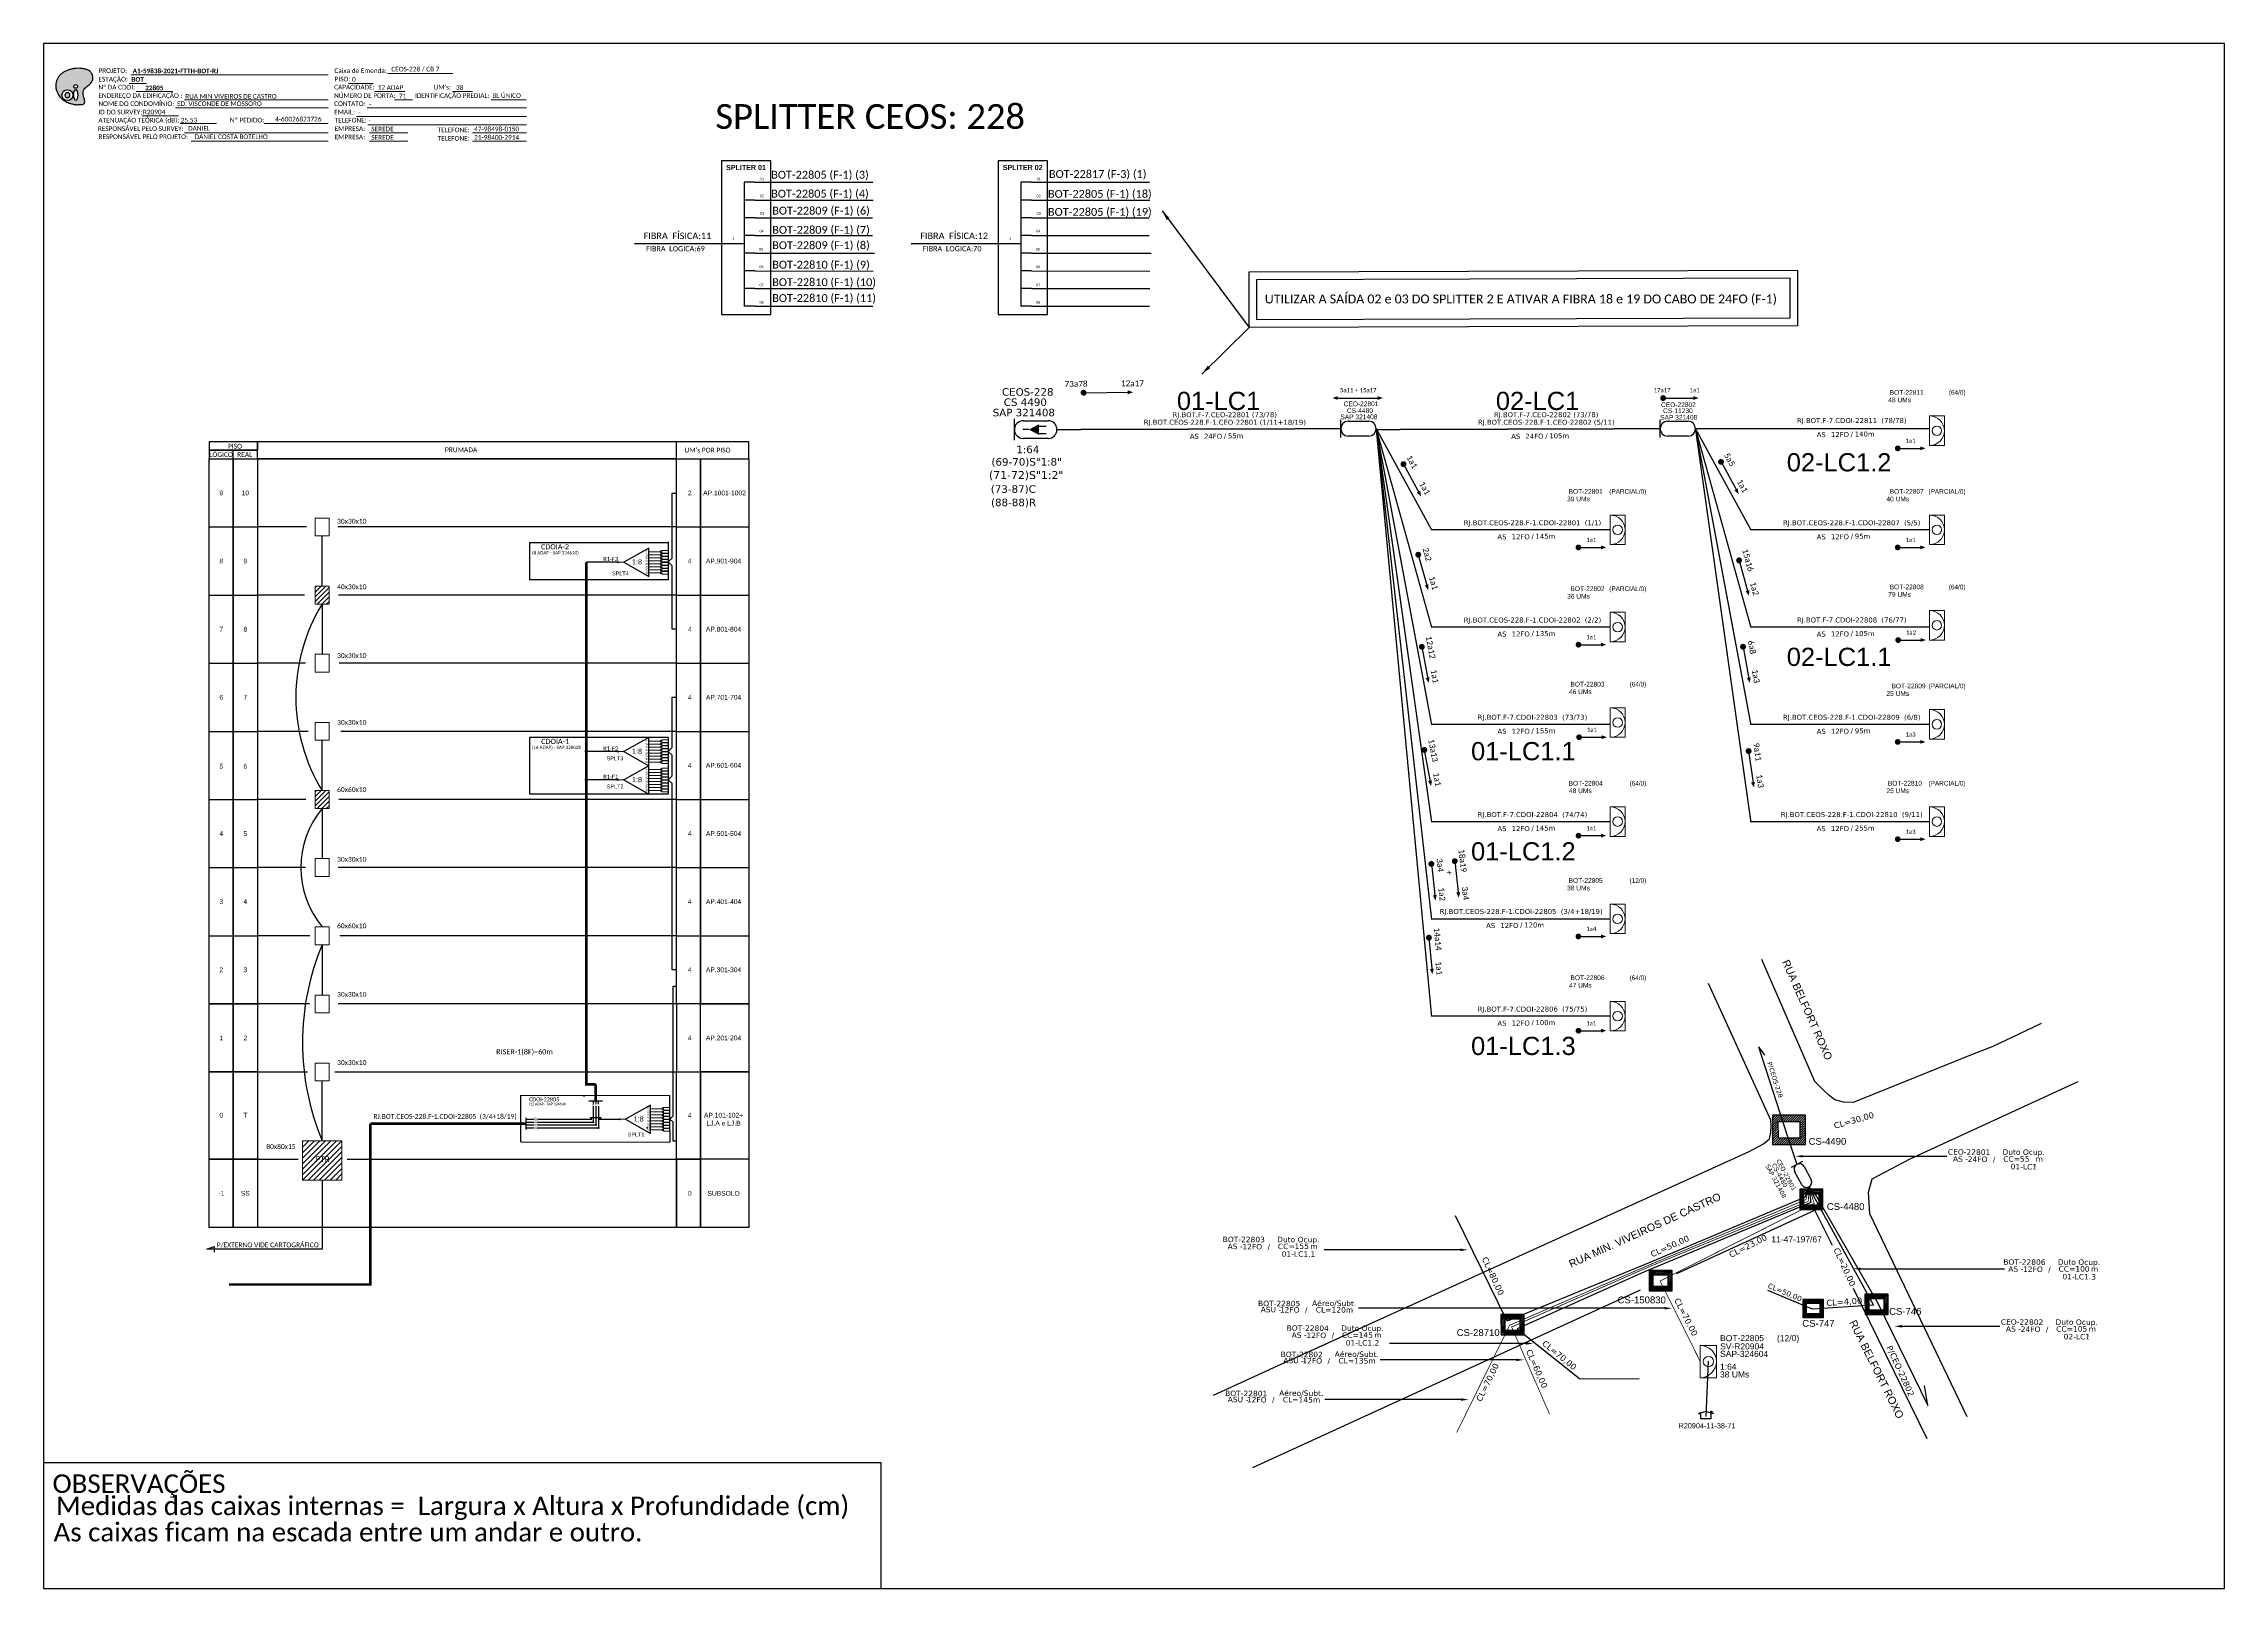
# Model space of a CAD drawing. Header units: millimetres. Extents: x 27927 to 28766, y 293409 to 294003.
import ezdxf
from ezdxf import colors
from ezdxf.entities.mleader import LeaderData, LeaderLine
from ezdxf.enums import TextEntityAlignment as Align
from ezdxf.math import Vec2, Vec3

# ---------------------------------------------------------------- set-up
doc = ezdxf.new("R2010")
doc.units = ezdxf.units.MM
doc.linetypes.add('DIVIDE2', pattern=[0.625, 0.25, -0.125, 0, -0.125, 0, -0.125])
for name, color, linetype in [('10.1-Caixas Subterrâneas', 5, 'Continuous'), ('20.4-CEOS', 1, 'Continuous'), ('20.5-CEO', 1, 'Continuous'), ('CAP a instalar', 1, 'Continuous'), ('CAP_A_INSTALAR', 1, 'Continuous'), ('CD a instalar', 1, 'Continuous'), ('CELULAS_GPON', 7, 'Continuous'), ('INDICAÇÃO', 7, 'Continuous'), ('label_cabos', 7, 'Continuous'), ('Legenda', 1, 'Continuous'), ('LOGRADOURO', 5, 'Continuous'), ('MUB', 252, 'Continuous'), ('NET-RETIRAR', 54, 'DIVIDE2'), ('SETA', 7, 'Continuous'), ('surveys', 7, 'Continuous'), ('surveys legendas', 7, 'Continuous'), ('texto', 255, 'Continuous'), ('Uifilar estacao GPON Oi', 3, 'Continuous'), ('UNIFILAR', 7, 'Continuous')]:
    doc.layers.add(name, color=color, linetype=linetype)
for name, color, linetype, lineweight in [('10.4-Postes', 1, 'Continuous', 0), ("20.0-LEGENDA DOS CDO'S", 1, 'Continuous', 0), ('20.1-CDO_INTERIOR', 1, 'Continuous', 0), ('20.2-CDO_POSTE', 1, 'Continuous', 5), ('40.1-ETIQUETAS', 1, 'Continuous', 20)]:
    doc.layers.add(name, color=color, linetype=linetype, lineweight=lineweight)
doc.layers.add('EXTRA', color=50, linetype='Continuous', plot=False)
doc.styles.add('ARIAL', font='arial.ttf')
doc.styles.add('DIGICADE', font='arial.ttf')
doc.styles.add('MtXpl_Calibri', font='calibri.ttf')
doc.styles.add('siredit', font='verdana.ttf')
doc.styles.get("Standard").update_dxf_attribs({"font": 'arial.ttf'})
doc.styles.add('WMF-Calibri0', font='calibri.ttf')
doc.styles.add('WMF-Calibri1', font='calibrib.ttf')
doc.linetypes.add('FENCELINE1', pattern='A,0.25,-0.1,[133,ltypeshp.shx,S=0.1,R=0,X=-0.1,Y=0],-0.1,1', length=1.45)
doc.dimstyles.get("Standard").update_dxf_attribs({"dimtxt": 0.18, "dimasz": 0.18, "dimexe": 0.18, "dimexo": 0.0625, "dimgap": 0.09, "dimtad": 0, "dimtih": 1, "dimtoh": 1, "dimdec": 4, "dimzin": 0, "dimdsep": 46, "dimtxsty": 'Standard', "dimcen": 0.09, "dimadec": 0, "dimazin": 0, "dimtfac": 1, "dimtdec": 4, "dimtofl": 0, "dimtmove": 0, "dimatfit": 3, "dimfxl": 0, "dimtolj": 1, "dimtzin": 0, "dimarcsym": 0})

# ---------------------------------------------------------------- blocks, each defined once
blk = doc.blocks.new('*X3')
at = {"color": 0, "linetype": 'Continuous'}
for p, q in [((-1.25, 0.34099), (-0.49099, 1.1)), ((-1.25, 0.517767), (-0.667767, 1.1)), ((-1.25, 0.694544), (-0.844544, 1.1)), ((-1.25, 0.87132), (-1.02132, 1.1)), ((-1.25, 1.048097), (-1.198097, 1.1)), ((-1.25, 0.164214), (-0.8035, 0.610714)), ((-1.25, -0.012563), (-0.8035, 0.433937)), ((-1.25, -0.18934), (-0.8035, 0.25716)), ((-1.25, -0.366117), (-0.8035, 0.080383)), ((-0.789214, 0.625), (-0.314214, 1.1)), ((-0.612437, 0.625), (-0.137437, 1.1)), ((-0.43566, 0.625), (0.03934, 1.1)), ((-0.258883, 0.625), (0.216117, 1.1)), ((-0.082107, 0.625), (0.392893, 1.1)), ((0.09467, 0.625), (0.56967, 1.1)), ((0.271447, 0.625), (0.746447, 1.1)), ((0.448223, 0.625), (0.923223, 1.1)), ((0.625, 0.625), (1.1, 1.1)), ((0.801777, 0.625), (1.25, 1.073223)), ((0.8035, 0.449947), (1.25, 0.896447)), ((0.8035, 0.27317), (1.25, 0.71967)), ((0.8035, 0.096393), (1.25, 0.542893)), ((0.8035, -0.080383), (1.25, 0.366117)), ((0.8035, -0.25716), (1.25, 0.18934)), ((0.8035, -0.433937), (1.25, 0.012563)), ((-1.25, -0.542893), (-0.8035, -0.096393)), ((-1.25, -0.71967), (-0.8035, -0.27317)), ((-1.25, -0.896447), (-0.8035, -0.449947)), ((-1.25, -1.073223), (-0.801777, -0.625)), ((-1.1, -1.1), (-0.625, -0.625)), ((-0.923223, -1.1), (-0.448223, -0.625)), ((-0.746447, -1.1), (-0.271447, -0.625)), ((-0.56967, -1.1), (-0.09467, -0.625)), ((-0.392893, -1.1), (0.082107, -0.625)), ((-0.216117, -1.1), (0.258883, -0.625)), ((-0.03934, -1.1), (0.43566, -0.625)), ((0.137437, -1.1), (0.612437, -0.625)), ((0.314214, -1.1), (0.789214, -0.625)), ((0.49099, -1.1), (1.25, -0.34099)), ((0.667767, -1.1), (1.25, -0.517767)), ((0.8035, -0.610714), (1.25, -0.164214)), ((0.844544, -1.1), (1.25, -0.694544)), ((1.02132, -1.1), (1.25, -0.87132)), ((1.198097, -1.1), (1.25, -1.048097))]:
    blk.add_line(p, q, dxfattribs=at)
blk = doc.blocks.new('MANHOLE_MQ')
at = {"color": 0, "linetype": 'Continuous'}
for p, q in [((0.00000623, 0.00000569), (-0.00000627, 0.00000569)), ((-0.00000627, 0.00000569), (-0.00000627, -0.00000531)), ((-0.00000404, 0.00000331), (0.00000399, 0.00000331)), ((-0.00000404, -0.00000294), (-0.00000404, 0.00000331)), ((0.00000399, 0.00000331), (0.00000399, -0.00000294)), ((0.00000623, -0.00000531), (0.00000623, 0.00000569)), ((-0.00000627, -0.00000531), (0.00000623, -0.00000531)), ((0.00000399, -0.00000294), (-0.00000404, -0.00000294)), ((0.00000399, -0.00000294), (0.00000399, -0.00000294))]:
    blk.add_line(p, q, dxfattribs=at)
at = {"color": 0, "linetype": 'Continuous', "xscale": 5e-06, "yscale": 5e-06, "zscale": 1e-05}
blk.add_blockref('*X3', (-0.00000002, 0.00000019), dxfattribs=at)
blk = doc.blocks.new('Inst CB DT OCUP CFOA-SM-AS-80-TS-24')
at = {"layer": 'label_cabos', "color": 0, "style": 'siredit'}
for tag, flags, p in [('ID_ATIVIDADE', 3, (1.31, 2.67)), ('FATOR', 1, (11.56, 2.55))]:
    blk.add_attdef(tag, text='', height=1, rotation=359.69, dxfattribs=dict(at, flags=flags)).set_placement(p, align=Align.MIDDLE_CENTER)
for tag, p in [('TIPO_CABO', (1.76, 0)), ('DESTINO_CABO', (3.13, 1.26)), ('CABO', (4.69, -0.05)), ('/', (7.71, -0.05)), ('LANCE', (10.91, 0)), ('TIPO_CABO', (13.11, 1.24)), ('UND', (15.96, 0)), ('FID', (13.15, -1.41))]:
    blk.add_attdef(tag, text='', height=1, rotation=359.69, dxfattribs=at).set_placement(p, align=Align.MIDDLE_CENTER)
blk.add_attdef('QTDE', (12.43, -0.47), '', height=1, rotation=359.69, dxfattribs=at)
blk = doc.blocks.new('LEGENDA DOS CABOS')
at = {"layer": 'EXTRA', "style": 'siredit'}
for tag, p in [('ID', (4.6, 0.97)), ('XX', (9.03, 0.97))]:
    blk.add_attdef(tag, text='', height=0.48, rotation=359.69, dxfattribs=at).set_placement(p, align=Align.MIDDLE_CENTER)
at = {"layer": 'Legenda', "color": 7, "style": 'siredit'}
for tag, p in [('TIPO_CABO', (1.31, 0)), ('CABO', (4.69, -0.05)), ('/', (6.81, -0.05)), ('METROS', (10.03, -0.05))]:
    blk.add_attdef(tag, text='', height=0.8, rotation=359.69, dxfattribs=at).set_placement(p, align=Align.MIDDLE_CENTER)
blk = doc.blocks.new('ETIQUETA_RS5F')
at = {"layer": '40.1-ETIQUETAS', "color": 0, "style": 'siredit'}
blk.add_text('/', height=1.5, dxfattribs=at).set_placement((1.58, -1.95), align=Align.MIDDLE_RIGHT)
for tag, p in [('ETIQUETA_R_SECUNDARIA', (1.21, 2.1)), ('ETIQUETA_R_PRIMARIA', (1.21, 4.1)), ('F_ATIVAS/F_MORTAS', (1.14, -4.24))]:
    blk.add_attdef(tag, text='', height=1.5, dxfattribs=at).set_placement(p, align=Align.MIDDLE_CENTER)
for tag, p in [('TIPO_CABO', (-6.58, -2.12)), ('CAP_CABO', (0.4, -2.09))]:
    blk.add_attdef(tag, text='', height=1.5, dxfattribs=at).set_placement(p, align=Align.MIDDLE_RIGHT)
for tag, p in [('FUSÃO_1', (0.85, -8.39)), ('FUSÃO_2', (0.85, -10.6)), ('FUSÃO_3', (0.85, -12.93)), ('FUSÃO_4', (0.85, -15.14)), ('FUSÃO_5', (0.85, -17.16))]:
    blk.add_attdef(tag, text='', height=1.5, dxfattribs=at).set_placement(p, align=Align.CENTER)
blk.add_attdef('METROS', text='', height=1.5, dxfattribs=at).set_placement((2.14, -1.95), align=Align.MIDDLE_LEFT)
blk = doc.blocks.new('CDOI_INT')
at = {"layer": '20.1-CDO_INTERIOR', "color": 0, "lineweight": 18}
blk.add_lwpolyline([(4.25, -4.25), (4.25, 4.25), (0, 4.25), (0, -4.25)], close=True, dxfattribs=at)
blk.add_circle((2.12, 0), 1.36, dxfattribs=at)
blk.add_arc((0, 0), 4.25, 270, 90, dxfattribs=at)
at = {"layer": "20.0-LEGENDA DOS CDO'S", "color": 0, "style": 'ARIAL'}
for tag, p in [('SAP', (-0.08, 6.23)), ('CDO_N', (-0.08, 10.38)), ('SURVEY', (-0.08, 8.2)), ('SPLITER_1', (21.18, 10.38)), ('SPLITER_2', (21.19, 8.68)), ('1:XX', (5.94, -2.22)), ('UMS', (5.94, -4.24))]:
    blk.add_attdef(tag, p, '', height=1.36, dxfattribs=at)
blk.add_attdef('FIBRAS_UTILIZADAS', text='', height=1.36, dxfattribs=at).set_placement((15.34, 10.38), align=Align.CENTER)
blk = doc.blocks.new('CDOE-TEXTO PADRÃO')
at = {"layer": "20.0-LEGENDA DOS CDO'S", "color": 0, "style": 'ARIAL'}
for tag, p in [('CDO_N', (0.49, 7.39)), ('SAP', (0.51, 1.67)), ('CORDOALHA', (0.5, 4.33)), ('SPLITER_1', (0.59, -0.91)), ('(XX-XX_F)S', (0.54, -8.29)), ('SPLITER_2', (0.6, -3.55)), ('(XX-XX_L)S', (0.55, -10.83)), ('UMS', (0.55, -13.15))]:
    blk.add_attdef(tag, p, '', height=1.7, rotation=0.11799, dxfattribs=at)
blk.add_attdef('FIBRAS_UTILIZADAS', text='', height=1.7, rotation=0.11799, dxfattribs=at).set_placement((19.77, 7.43), align=Align.CENTER)
blk = doc.blocks.new('CEO')
at = {"layer": '20.4-CEOS', "color": 0}
for p, q in [((33949.46, 58973.81), (33949.46, 58980.64)), ((33952.29, 58980.06), (33960.24, 58980.06)), ((33960.24, 58974.39), (33952.29, 58974.39))]:
    blk.add_line(p, q, dxfattribs=at)
for centre, start, end in [((33952.29, 58977.22), 90, 270), ((33960.24, 58977.22), 270, 90)]:
    blk.add_arc(centre, 2.83, start, end, dxfattribs=at)
at = {"layer": '20.4-CEOS', "color": 7, "style": 'siredit'}
for tag, p in [('Nº_DA_CEOS', (33956.27, 58990.52)), ('LOCAL', (33956.27, 58987.31)), ('SAP', (33956.27, 58983.82)), ('RACIO_SPLITAGEM', (33956.27, 58972.74)), ('FIBRAS_SPLITTER', (33956.27, 58968.71)), ('RESERVA_FINAIS', (33956.27, 58962.02)), ('FIBRAS_TOP_C', (33956.27, 58965.14))]:
    blk.add_attdef(tag, text='', height=2.4, dxfattribs=at).set_placement(p, align=Align.TOP_CENTER)
blk = doc.blocks.new('OI')
h = blk.add_hatch(color=40)
edge = h.paths.add_edge_path()
edge.add_spline(control_points=[(4.35, -0.67), (3.92, -0.99), (3.26, -1.5), (2.81, -2.59), (2.9, -3.5), (3.06, -4.27), (3.31, -4.85), (3.37, -5.39), (3.4, -5.88), (3.2, -6.4), (2.54, -6.61), (1.65, -6.63), (0.55, -6.67), (-0.56, -6.42), (-1.61, -6.14), (-2.77, -5.61), (-3.92, -4.77), (-4.89, -3.7), (-5.34, -2.65), (-5.6, -1.94), (-5.85, -0.96), (-5.71, 0.47), (-5.1, 2.02), (-4.14, 3.02), (-3.3, 3.61), (-2.37, 4.16), (-1.36, 4.44), (-0.56, 4.7), (0.79, 4.85), (2.24, 4.97), (3.79, 4.57), (4.67, 4.21), (5.44, 3.65), (5.76, 2.99), (6.03, 2.21), (6.01, 1.46), (5.72, 0.64), (5.31, 0.08), (4.88, -0.38), (4.51, -0.55), (4.35, -0.67)], knot_values=[0, 0, 0, 0, 1.60434, 2.417191, 3.427595, 4.282808, 4.776746, 5.304182, 5.888771, 6.258406, 6.858137, 7.79129, 8.986195, 10.124242, 11.187857, 12.242908, 13.953784, 15.414161, 16.515391, 17.349188, 17.675853, 19.552021, 21.515531, 22.568638, 23.63245, 24.621084, 25.782718, 26.745347, 27.142653, 29.870543, 31.004649, 31.921532, 32.709589, 33.801391, 34.042471, 35.192333, 35.971461, 36.628871, 37.254359, 37.836911, 37.836911, 37.836911, 37.836911], degree=3, periodic=0)
h.paths.add_polyline_path([(1.13, -0.87, -1), (-0.04, -0.87, -1)], flags=16)
edge = h.paths.add_edge_path(flags=16)
edge.add_ellipse((0.56, -3.59), major_axis=(-0.02, 1.71), ratio=0.361305, start_angle=0, end_angle=360)
h.paths.add_polyline_path([(-0.36, -3.62, -1), (-3.8, -3.62, -1)], flags=16)
edge = h.paths.add_edge_path(flags=0)
edge.add_ellipse((-2.08, -3.62), major_axis=(0, 0.885), ratio=0.758294, start_angle=0, end_angle=360)
at = {"color": 40}
for centre, radius in [((-2.08, -3.62), 1.72), ((0.54, -0.87), 0.587)]:
    blk.add_circle(centre, radius, dxfattribs=at)
blk.add_ellipse((-2.08, -3.62), major_axis=(0, 0.885), ratio=0.758294, start_param=-3.141592653589792, end_param=3.141592653589792, dxfattribs=at)
blk.add_ellipse((0.56, -3.59), major_axis=(-0.02, 1.71), ratio=0.361305, dxfattribs=at)
at = {"color": 40, "start_tangent": (-0.800898, -0.598801), "end_tangent": (-0.800898, -0.598801)}
blk.add_spline([(4.35, -0.67), (3.2, -1.78), (2.9, -2.54), (2.92, -3.55), (3.12, -4.38), (3.28, -4.85), (3.37, -5.37), (3.35, -5.95), (3.2, -6.29), (2.66, -6.55), (1.73, -6.63), (0.54, -6.62), (-0.58, -6.41), (-1.6, -6.11), (-2.56, -5.67), (-3.95, -4.67), (-4.89, -3.56), (-5.37, -2.56), (-5.64, -1.78), (-5.72, -1.46), (-5.63, 0.42), (-4.84, 2.22), (-4.13, 2.99), (-3.27, 3.62), (-2.4, 4.09), (-1.3, 4.47), (-0.37, 4.72), (0.02, 4.77), (2.75, 4.8), (3.85, 4.53), (4.69, 4.16), (5.31, 3.68), (5.85, 2.73), (5.93, 2.5), (5.94, 1.35), (5.67, 0.62), (5.29, 0.08), (4.84, -0.36), (4.35, -0.67)], degree=3, dxfattribs=at)
blk = doc.blocks.new('SPLITTER_')
blk.add_point((0, 0))
at = {"style": 'ARIAL', "flags": 4}
blk.add_attdef('SPLT', (0, -3.26), '', height=1.5, dxfattribs=at)
blk = doc.blocks.new('A$C415C251F')
at = {"color": 3}
blk.add_point((0, 0), dxfattribs=at)
blk = doc.blocks.new('SPLT_1-8_SC-APC')
at = {"color": 1, "lineweight": 0}
blk.add_lwpolyline([(-17.04, -7.55), (-19.26, -7.55)], dxfattribs=at)
at = {"color": 1}
blk.add_lwpolyline([(-7.37, -2.1), (-17.04, -7.55), (-7.37, -13), (-7.37, -2.1)], dxfattribs=at)
at = {"color": 3, "lineweight": 0}
for points in [[(-2.99, -3.51), (-7.37, -3.51)], [(-7.37, -4.66), (-2.99, -4.66)], [(-7.37, -5.82), (-2.99, -5.82)], [(-7.37, -6.97), (-2.99, -6.97)], [(-7.37, -8.12), (-2.99, -8.12)], [(-2.41, -3.02), (-2.41, -4)], [(-2.41, -3.02), (0, -3.02)], [(-2.41, -4), (0, -4)], [(-2.41, -4.17), (-2.41, -5.16)], [(-2.41, -4.17), (0, -4.17)], [(-2.41, -5.16), (0, -5.16)], [(-2.41, -5.32), (-2.41, -6.31)], [(-2.41, -5.32), (0, -5.32)], [(-2.41, -6.31), (0, -6.31)], [(-2.41, -6.48), (-2.41, -7.46)], [(-2.41, -6.48), (0, -6.48)], [(-2.41, -7.46), (0, -7.46)], [(-2.41, -7.63), (-2.41, -8.62)], [(-2.41, -7.63), (0, -7.63)], [(-7.37, -9.28), (-2.99, -9.28)], [(-7.37, -10.43), (-2.99, -10.43)], [(-7.37, -11.58), (-2.99, -11.58)], [(-2.41, -8.62), (0, -8.62)], [(-2.41, -8.78), (-2.41, -9.77)], [(-2.41, -8.78), (0, -8.78)], [(-2.41, -9.77), (0, -9.77)], [(-2.41, -9.94), (-2.41, -10.92)], [(-2.41, -9.94), (0, -9.94)], [(-2.41, -10.92), (0, -10.92)], [(-2.41, -11.09), (-2.41, -12.08)], [(-2.41, -11.09), (0, -11.09)], [(-2.41, -12.08), (0, -12.08)]]:
    blk.add_lwpolyline(points, dxfattribs=at)
for points in [[(-2.99, -3.22), (-2.41, -3.22), (-2.41, -3.8), (-2.99, -3.8)], [(-2.99, -4.38), (-2.41, -4.38), (-2.41, -4.95), (-2.99, -4.95)], [(-2.99, -5.53), (-2.41, -5.53), (-2.41, -6.1), (-2.99, -6.1)], [(-2.99, -6.68), (-2.41, -6.68), (-2.41, -7.26), (-2.99, -7.26)], [(-2.99, -7.84), (-2.41, -7.84), (-2.41, -8.41), (-2.99, -8.41)], [(-2.99, -8.99), (-2.41, -8.99), (-2.41, -9.56), (-2.99, -9.56)], [(-2.99, -10.14), (-2.41, -10.14), (-2.41, -10.72), (-2.99, -10.72)], [(-2.99, -11.3), (-2.41, -11.3), (-2.41, -11.87), (-2.99, -11.87)]]:
    blk.add_lwpolyline(points, close=True, dxfattribs=at)
at = {"color": 1, "style": 'ARIAL'}
for s, height, p in [('1:8', 2, (-13.91, -8.4)), ('S1', 0.75, (-8.74, -3.78)), ('S2', 0.75, (-8.74, -4.97)), ('S3', 0.75, (-8.74, -6.18)), ('S4', 0.75, (-8.74, -7.36)), ('S5', 0.75, (-8.74, -8.57)), ('S6', 0.75, (-8.74, -9.69)), ('S7', 0.75, (-8.74, -10.78)), ('S8', 0.75, (-8.74, -11.9))]:
    blk.add_text(s, height=height, dxfattribs=at).set_placement(p)
blk = doc.blocks.new('LEG_CDOIA8_C-SPLT_DIR')
at = {"color": 3}
blk.add_blockref('A$C415C251F', (0, 0), dxfattribs=at)
at = {"color": 1, "style": 'WMF-Calibri0', "flags": 4}
blk.add_attdef('CDO', (-26.8, -2.6), '', height=2, dxfattribs=at)
blk.add_attdef('MODELO', text='', height=1.5, dxfattribs=at).set_placement((-22.2, -4.5), align=Align.CENTER)
at = {"style": 'ARIAL', "flags": 4}
blk.add_attdef('SPLITAGEM', text='', height=1.5, dxfattribs=at).set_placement((-18.4, -12.6), align=Align.CENTER)
blk = doc.blocks.new('SURVEY_SURVEY')
for p, q in [((0.0000004, 0.0000149), (-0.0000036, 0.0000138)), ((-0.0000036, 0.0000138), (-0.0000023, 0.0000138)), ((-0.0000023, 0.000011), (-0.0000023, 0.0000138)), ((0.0000004, 0.0000149), (0.0000043, 0.0000138)), ((0.000003, 0.0000151), (0.0000034, 0.0000151)), ((0.000003, 0.0000142), (0.000003, 0.0000151)), ((0.0000043, 0.0000138), (0.000003, 0.0000138)), ((0.000003, 0.0000138), (0.000003, 0.000011)), ((0.0000034, 0.0000151), (0.0000034, 0.0000141)), ((0.000003, 0.000011), (-0.0000023, 0.000011))]:
    blk.add_line(p, q)

msp = doc.modelspace()

# ---------------------------------------------------------------- hatches: boundary and pattern name
h = msp.add_hatch(color=3)
h.dxf.hatch_style = 1
edge = h.paths.add_edge_path()
edge.add_arc((28148.24, 293804.03), 0.205, 0, 360)
h = msp.add_hatch()
h.set_pattern_fill('ANSI31', color=1, scale=10)
h.set_pattern_definition([(45, (15844.2776, 292011.8462), (-0.88388348, 0.88388348), [])])
h.paths.add_polyline_path([(28037.1, 293794.84), (28031.8, 293794.84), (28031.8, 293787.94), (28037.1, 293787.94)])
h = msp.add_hatch(color=3)
h.dxf.hatch_style = 1
edge = h.paths.add_edge_path()
edge.add_arc((28148.24, 293731.21), 0.205, 0, 360)
h = msp.add_hatch()
h.set_pattern_fill('ANSI31', color=1, scale=10)
h.set_pattern_definition([(45, (15844.2776, 291933.2612), (-0.88388348, 0.88388348), [])])
h.paths.add_polyline_path([(28037.1, 293716.25), (28031.8, 293716.25), (28031.8, 293709.36), (28037.1, 293709.36)])
h = msp.add_hatch(color=3)
h.dxf.hatch_style = 1
edge = h.paths.add_edge_path()
edge.add_arc((28148.24, 293720.32), 0.205, 0, 360)
h = msp.add_hatch(color=3)
h.dxf.hatch_style = 1
edge = h.paths.add_edge_path()
edge.add_arc((28148.88, 293589.84), 0.195, 0, 360)
h = msp.add_hatch(color=3)
h.dxf.hatch_style = 1
edge = h.paths.add_edge_path()
edge.add_arc((28148.88, 293589.84), 0.195, 0, 360)
h = msp.add_hatch()
h.set_pattern_fill('ANSI31', color=1, scale=12, style=0)
h.set_pattern_definition([(45, (27293.2764, 293104.296), (-1.0606602, 1.0606602), [])])
h.paths.add_polyline_path([(28042.04, 293581.56), (28026.86, 293581.56), (28026.86, 293566.42), (28042.04, 293566.42)])
h.paths.add_polyline_path([(28031.59, 293572.51), (28038.1, 293572.51), (28038.1, 293576.45), (28031.59, 293576.45)], flags=9)
h = msp.add_hatch(color=3)
h.dxf.hatch_style = 1
edge = h.paths.add_edge_path()
edge.add_arc((28138.65, 293588.72), 0.195, 0, 360)
h = msp.add_hatch(color=3)
h.dxf.hatch_style = 1
edge = h.paths.add_edge_path()
edge.add_arc((28138.65, 293588.72), 0.195, 0, 360)
h = msp.add_hatch(color=3)
h.dxf.hatch_style = 1
edge = h.paths.add_edge_path()
edge.add_arc((28139.67, 293587.66), 0.195, 0, 360)
h = msp.add_hatch(color=3)
h.dxf.hatch_style = 1
edge = h.paths.add_edge_path()
edge.add_arc((28139.67, 293587.66), 0.195, 0, 360)
h = msp.add_hatch(color=3)
h.dxf.hatch_style = 1
edge = h.paths.add_edge_path()
edge.add_arc((28140.68, 293586.49), 0.195, 0, 360)
h = msp.add_hatch(color=3)
h.dxf.hatch_style = 1
edge = h.paths.add_edge_path()
edge.add_arc((28140.68, 293586.49), 0.195, 0, 360)

# ---------------------------------------------------------------- linework, layer by layer
at = {"color": 0}
for p, q in [((27991.04, 293843.78), (28000.29, 293843.78)), ((27991.04, 293817.59), (27991.04, 293843.78)), ((27991.04, 293843.78), (28000.29, 293843.78)), ((28000.29, 293843.78), (28000.29, 293817.59)), ((28000.29, 293843.78), (28009.55, 293843.78)), ((28000.29, 293817.59), (28000.29, 293843.78)), ((28000.29, 293843.78), (28009.55, 293843.78)), ((28170.72, 293843.78), (28009.55, 293843.78)), ((28009.55, 293843.78), (28009.55, 293817.59)), ((28170.72, 293843.78), (28009.55, 293843.78)), ((28170.72, 293843.78), (28179.97, 293843.78)), ((28170.72, 293817.59), (28170.72, 293843.78)), ((28170.72, 293843.78), (28179.97, 293843.78)), ((28179.97, 293843.78), (28198.49, 293843.78)), ((28179.97, 293817.59), (28179.97, 293843.78)), ((28179.97, 293843.78), (28179.97, 293817.59)), ((28179.97, 293843.78), (28198.49, 293843.78)), ((28198.49, 293843.78), (28198.49, 293817.59)), ((27991.04, 293817.59), (28000.29, 293817.59)), ((27991.04, 293791.39), (27991.04, 293817.59)), ((28000.29, 293817.59), (28000.29, 293791.39)), ((28000.29, 293817.59), (28009.55, 293817.59)), ((28000.29, 293791.39), (28000.29, 293817.59)), ((28009.55, 293817.59), (28009.55, 293791.39)), ((28028.43, 293817.59), (28009.55, 293817.59)), ((28170.72, 293817.59), (28040.43, 293817.59)), ((28170.72, 293817.59), (28179.97, 293817.59)), ((28170.72, 293791.39), (28170.72, 293817.59)), ((28179.97, 293817.59), (28198.49, 293817.59)), ((28179.97, 293791.39), (28179.97, 293817.59)), ((28179.97, 293817.59), (28179.97, 293791.39)), ((28198.49, 293817.59), (28198.49, 293791.39)), ((27991.04, 293791.39), (28000.29, 293791.39)), ((27991.04, 293765.2), (27991.04, 293791.39)), ((28000.29, 293791.39), (28000.29, 293765.2)), ((28000.29, 293791.39), (28009.55, 293791.39)), ((28000.29, 293765.2), (28000.29, 293791.39)), ((28009.55, 293791.39), (28009.55, 293765.2)), ((28027.72, 293791.39), (28009.55, 293791.39)), ((28170.72, 293791.39), (28040.76, 293791.39)), ((28170.72, 293791.39), (28179.97, 293791.39)), ((28170.72, 293765.2), (28170.72, 293791.39)), ((28179.97, 293791.39), (28198.49, 293791.39)), ((28179.97, 293765.2), (28179.97, 293791.39)), ((28179.97, 293791.39), (28179.97, 293765.2)), ((28198.49, 293791.39), (28198.49, 293765.2)), ((27991.04, 293765.2), (28000.29, 293765.2)), ((27991.04, 293739), (27991.04, 293765.2)), ((28000.29, 293765.2), (28000.29, 293739)), ((28000.29, 293765.2), (28009.55, 293765.2)), ((28000.29, 293739), (28000.29, 293765.2)), ((28009.55, 293765.2), (28009.55, 293739)), ((28028.02, 293765.2), (28009.55, 293765.2)), ((28170.72, 293765.2), (28041.03, 293765.2)), ((28170.72, 293765.2), (28179.97, 293765.2)), ((28170.72, 293739), (28170.72, 293765.2)), ((28179.97, 293765.2), (28198.49, 293765.2)), ((28179.97, 293739), (28179.97, 293765.2)), ((28179.97, 293765.2), (28179.97, 293739)), ((28198.49, 293765.2), (28198.49, 293739)), ((27991.04, 293739), (28000.29, 293739)), ((27991.04, 293712.81), (27991.04, 293739)), ((28000.29, 293739), (28000.29, 293712.81)), ((28000.29, 293739), (28009.55, 293739)), ((28000.29, 293712.81), (28000.29, 293739)), ((28009.55, 293739), (28009.55, 293712.81)), ((28029.13, 293739), (28009.55, 293739)), ((28170.72, 293739), (28041.68, 293739)), ((28170.72, 293739), (28179.97, 293739)), ((28170.72, 293712.81), (28170.72, 293739)), ((28179.97, 293739), (28198.49, 293739)), ((28179.97, 293712.81), (28179.97, 293739)), ((28179.97, 293739), (28179.97, 293712.81)), ((28198.49, 293739), (28198.49, 293712.81)), ((27991.04, 293712.81), (28000.29, 293712.81)), ((27991.04, 293686.61), (27991.04, 293712.81)), ((28000.29, 293712.81), (28000.29, 293686.61)), ((28000.29, 293712.81), (28009.55, 293712.81)), ((28000.29, 293686.61), (28000.29, 293712.81)), ((28009.55, 293712.81), (28009.55, 293686.61)), ((28028.18, 293712.81), (28009.55, 293712.81)), ((28170.72, 293712.81), (28040.86, 293712.81)), ((28170.72, 293712.81), (28179.97, 293712.81)), ((28170.72, 293686.61), (28170.72, 293712.81)), ((28179.97, 293712.81), (28198.49, 293712.81)), ((28179.97, 293686.61), (28179.97, 293712.81)), ((28179.97, 293712.81), (28179.97, 293686.61)), ((28198.49, 293712.81), (28198.49, 293686.61)), ((27991.04, 293686.61), (28000.29, 293686.61)), ((27991.04, 293660.42), (27991.04, 293686.61)), ((28000.29, 293686.61), (28000.29, 293660.42)), ((28000.29, 293686.61), (28009.55, 293686.61)), ((28000.29, 293660.42), (28000.29, 293686.61)), ((28009.55, 293686.61), (28009.55, 293660.42)), ((28028.09, 293686.61), (28009.55, 293686.61)), ((28170.72, 293686.61), (28040.58, 293686.61)), ((28170.72, 293686.61), (28179.97, 293686.61)), ((28170.72, 293660.42), (28170.72, 293686.61)), ((28179.97, 293686.61), (28198.49, 293686.61)), ((28179.97, 293660.42), (28179.97, 293686.61)), ((28179.97, 293686.61), (28179.97, 293660.42)), ((28198.49, 293686.61), (28198.49, 293660.42)), ((28029.74, 293660.42), (28009.55, 293660.42)), ((28170.72, 293660.42), (28041.23, 293660.42)), ((28029.56, 293634.22), (28009.55, 293634.22)), ((28170.72, 293634.22), (28040.58, 293634.22)), ((28170.72, 293634.22), (28170.72, 293608.03)), ((28009.55, 293608.03), (28028.88, 293608.03)), ((28039.36, 293608.03), (28170.72, 293608.03)), ((28009.55, 293574.46), (28025.19, 293574.46)), ((28044.06, 293574.46), (28170.72, 293574.46)), ((28170.72, 293574.46), (28170.72, 293548.27)), ((28179.97, 293548.27), (28179.97, 293574.46)), ((28198.49, 293574.46), (28198.49, 293548.27)), ((28170.72, 293548.27), (28009.55, 293548.27)), ((28198.49, 293548.27), (28179.97, 293548.27))]:
    msp.add_line(p, q, dxfattribs=at)
for points in [[(27927.35, 293409.45), (28765.92, 293409.45), (28765.92, 294003.45), (27927.35, 294003.45), (27927.35, 293409.45)], [(28009.55, 293843.78), (28198.49, 293843.78), (28198.49, 293850.36), (28009.55, 293850.36), (28009.55, 293850.36), (28009.55, 293847.07)], [(28170.7, 293843.78), (28170.7, 293850.36)], [(28000.29, 293843.78), (28000.29, 293847.07)], [(28112.85, 293588.92), (28112.85, 293588.92)], [(27927.35, 293457.8), (28249.25, 293457.8)]]:
    msp.add_lwpolyline(points)
at = {"color": 7, "lineweight": 0}
for points in [[(27960.31, 293988.13), (27966.86, 293988.13)], [(27960.83, 293991.41), (28036.8, 293991.41)], [(27962.97, 293985.06), (27976.92, 293985.06)], [(28044.6, 293988.17), (28054.08, 293988.17)], [(28054.64, 293985.06), (28066.26, 293985.06)], [(28059.64, 293991.9), (28084.77, 293991.9)], [(28084.59, 293985.06), (28092.25, 293985.06)], [(27965.29, 293975.65), (27979.23, 293975.65)], [(27978.13, 293978.71), (28036.8, 293978.71)], [(27981.54, 293981.82), (28036.8, 293981.82)], [(28051.76, 293978.71), (28112.99, 293978.71)], [(28062.23, 293981.82), (28069.17, 293981.82)], [(28099.4, 293981.82), (28112.96, 293981.82)], [(27979.83, 293972.68), (27993.77, 293972.68)], [(27981.54, 293969.13), (28036.8, 293969.13)], [(28012.16, 293972.69), (28036.65, 293972.69)], [(28012.66, 293972.69), (28036.81, 293972.69)], [(28047.72, 293975.47), (28112.99, 293975.47)], [(28052.01, 293972.24), (28112.99, 293972.24)], [(28052.61, 293969.13), (28067.41, 293969.13)], [(28092.22, 293969.13), (28112.99, 293969.13)], [(27984.03, 293965.89), (28036.8, 293965.89)], [(28052.61, 293965.89), (28067.41, 293965.89)], [(28092.22, 293965.89), (28112.99, 293965.89)]]:
    msp.add_lwpolyline(points, dxfattribs=at)
at = {"color": 7}
for points in [[(28188.02, 293899.34), (28207.03, 293899.34), (28207.03, 293958.36), (28188.02, 293958.36)], [(28294.41, 293899.34), (28313.42, 293899.34), (28313.42, 293958.36), (28294.41, 293958.36)]]:
    msp.add_lwpolyline(points, close=True, dxfattribs=at)
at = {"color": 1}
for points in [[(28390.94, 293915.68), (28601.79, 293916.29), (28601.79, 293894.94), (28390.94, 293894.32)], [(28393.87, 293912.74), (28598.85, 293913.36), (28598.85, 293897.87), (28393.87, 293897.26)], [(28114.37, 293811.58), (28167.5, 293811.58), (28167.5, 293797.26), (28114.37, 293797.26)], [(28114.37, 293736.74), (28167.5, 293736.74), (28167.5, 293714.87), (28114.37, 293714.87)]]:
    msp.add_lwpolyline(points, close=True, dxfattribs=at)
at = {"color": 7, "const_width": 1.13}
for points in [[(28326.68, 293869.2, 1), (28327.81, 293869.21, 1)], [(28549.83, 293867.65, 1), (28550.38, 293866.66, 1)], [(28449.98, 293842.23, 1), (28450.52, 293841.24, 1)], [(28572.09, 293843.11, 1), (28572.64, 293842.12, 1)], [(28455.79, 293807.46, 1), (28456.1, 293806.38, 1)], [(28579.16, 293805.29, 1), (28579.47, 293804.2, 1)], [(28457.22, 293772.05, 1), (28457.43, 293770.94, 1)], [(28580.72, 293772.09, 1), (28580.93, 293770.98, 1)], [(28458.17, 293732.42, 1), (28458.38, 293731.31, 1)], [(28582.9, 293731.98, 1), (28583.07, 293730.86, 1)], [(28460.9, 293688.6, 1), (28461.04, 293687.48, 1)], [(28469.91, 293689.66, 1), (28470.04, 293688.54, 1)], [(28459.99, 293660.22, 1), (28460.1, 293659.1, 1)]]:
    msp.add_lwpolyline(points, format="xyb", close=True, dxfattribs=at)
for points in [[(27991.04, 293847.07), (28009.55, 293847.07), (28009.55, 293850.36), (27991.04, 293850.36)], [(27991.04, 293843.78), (28009.55, 293843.78), (28009.55, 293847.07), (27991.04, 293847.07)]]:
    msp.add_lwpolyline(points, close=True)
at = {"const_width": 1.1}
for points in [[(28639.76, 293847.81, 1), (28640.86, 293847.81, 1)], [(28516.99, 293809.73, 1), (28518.09, 293809.73, 1)], [(28639.76, 293809.73, 1), (28640.86, 293809.73, 1)], [(28639.92, 293774.1, 1), (28641.02, 293774.1, 1)], [(28516.99, 293772.33, 1), (28518.09, 293772.33, 1)], [(28517.24, 293736.74, 1), (28518.34, 293736.74, 1)], [(28639.76, 293734.92, 1), (28640.86, 293734.92, 1)], [(28516.99, 293698.89, 1), (28518.09, 293698.89, 1)], [(28639.76, 293697.52, 1), (28640.86, 293697.52, 1)], [(28516.99, 293660.12, 1), (28518.09, 293660.12, 1)], [(28516.99, 293623.89, 1), (28518.09, 293623.89, 1)]]:
    msp.add_lwpolyline(points, format="xyb", close=True, dxfattribs=at)
at = {"color": 3}
for points in [[(28170.72, 293778.29), (28169.06, 293778.29), (28169.06, 293802.61), (28167.5, 293804.12), (28169.06, 293805.62), (28169.06, 293830.63), (28170.72, 293830.63)], [(28169.06, 293723.07), (28169.06, 293723.07), (28169.06, 293729.79), (28167.5, 293731.3), (28169.06, 293732.8), (28169.06, 293752.1), (28170.72, 293752.1)], [(28170.72, 293647.32), (28169.06, 293647.32), (28169.06, 293718.89), (28167.5, 293720.4), (28169.06, 293721.91), (28169.06, 293723.07)], [(28170.72, 293581.46), (28169.39, 293581.44), (28169.39, 293588.72), (28168.14, 293589.93), (28169.39, 293591.13), (28169.39, 293591.13), (28169.39, 293641.05), (28170.72, 293641.05)], [(28112.85, 293589.84), (28115.85, 293589.84)], [(28117.44, 293589.84), (28123.7, 293589.84), (28123.7, 293589.84)], [(28123.7, 293589.84), (28138.19, 293589.84)], [(28138.19, 293589.84), (28137.55, 293590.47), (28141.78, 293590.47), (28141.14, 293589.84)], [(28141.14, 293589.84), (28148.88, 293589.84)]]:
    msp.add_lwpolyline(points, dxfattribs=at)
at = {"color": 0, "lineweight": 0}
for points in [[(28031.8, 293821.03), (28037.1, 293821.03), (28037.1, 293814.14), (28031.8, 293814.14)], [(28031.8, 293690.06), (28037.1, 293690.06), (28037.1, 293683.16), (28031.8, 293683.16)]]:
    msp.add_lwpolyline(points, close=True, dxfattribs=at)
at = {"color": 5, "const_width": 1}
for points in [[(28136.07, 293804.03), (28136.07, 293603.28), (28139.67, 293603.28)], [(28139.67, 293596.87), (28139.67, 293603.28)]]:
    msp.add_lwpolyline(points, dxfattribs=at)
at = {"color": 5}
for points in [[(28148.03, 293804.03), (28136.07, 293804.03)], [(28148.03, 293731.21), (28135.5, 293731.21)], [(28148.03, 293720.32), (28135.5, 293720.32)], [(28137.06, 293596.87), (28142.27, 293596.87)], [(28138.65, 293596.87), (28138.65, 293595.91)], [(28138.65, 293594.84), (28138.65, 293588.72)], [(28139.67, 293596.87), (28139.67, 293595.95)], [(28139.67, 293594.84), (28139.67, 293587.66)], [(28140.68, 293595.95), (28140.68, 293596.87)], [(28140.68, 293594.84), (28140.68, 293586.49)], [(28112.85, 293586.49), (28115.85, 293586.49)], [(28117.44, 293586.49), (28123.7, 293586.49), (28123.7, 293586.49)], [(28123.7, 293586.49), (28140.68, 293586.49)], [(28138.65, 293588.72), (28138.65, 293588.72)]]:
    msp.add_lwpolyline(points, dxfattribs=at)
at = {"color": 1, "lineweight": 0}
for points in [[(28031.8, 293794.84), (28037.1, 293794.84), (28037.1, 293787.94), (28031.8, 293787.94)], [(28031.8, 293716.25), (28037.1, 293716.25), (28037.1, 293709.36), (28031.8, 293709.36)], [(28026.86, 293581.59), (28042.04, 293581.59), (28042.04, 293566.42), (28026.86, 293566.42)]]:
    msp.add_lwpolyline(points, close=True, dxfattribs=at)
at = {"lineweight": 0}
for points in [[(28031.8, 293768.64), (28037.1, 293768.64), (28037.1, 293761.75), (28031.8, 293761.75)], [(28031.8, 293742.45), (28037.1, 293742.45), (28037.1, 293735.55), (28031.8, 293735.55)], [(28031.8, 293663.86), (28037.1, 293663.86), (28037.1, 293656.97), (28031.8, 293656.97)], [(28031.8, 293637.62), (28037.1, 293637.62), (28037.1, 293630.73), (28031.8, 293630.73)], [(28031.8, 293611.47), (28037.1, 293611.47), (28037.1, 293604.58), (28031.8, 293604.58)]]:
    msp.add_lwpolyline(points, close=True, dxfattribs=at)
at = {"color": 1}
for points in [[(28167.5, 293714.87), (28167.5, 293714.87), (28167.5, 293714.87), (28114.37, 293714.87), (28114.37, 293736.74), (28114.37, 293736.74)], [(28160.13, 293736.66), (28150.46, 293731.21), (28160.13, 293725.76), (28160.13, 293736.66)], [(28160.13, 293725.76), (28150.46, 293720.32), (28160.13, 293714.87), (28160.13, 293725.76)], [(28110.86, 293599.1), (28168.14, 293598.95)], [(28168.14, 293585.14), (28168.14, 293598.95)], [(28112.85, 293585.93), (28112.85, 293590.42)], [(28168.14, 293585.14), (28168.14, 293580.98)], [(28110.86, 293581.13), (28168.14, 293580.98)]]:
    msp.add_lwpolyline(points, dxfattribs=at)
at = {"color": 3, "lineweight": 0}
for points in [[(28164.5, 293735.25), (28160.13, 293735.25)], [(28160.13, 293734.1), (28164.5, 293734.1)], [(28160.13, 293732.94), (28164.5, 293732.94)], [(28165.08, 293735.74), (28165.08, 293734.76)], [(28165.08, 293735.74), (28167.5, 293735.74)], [(28165.08, 293734.76), (28167.5, 293734.76)], [(28165.08, 293734.59), (28165.08, 293733.6)], [(28165.08, 293734.59), (28167.5, 293734.59)], [(28165.08, 293733.6), (28167.5, 293733.6)], [(28165.08, 293733.44), (28165.08, 293732.45)], [(28165.08, 293733.44), (28167.5, 293733.44)], [(28165.08, 293732.45), (28167.5, 293732.45)], [(28160.13, 293731.79), (28164.5, 293731.79)], [(28160.13, 293730.64), (28164.5, 293730.64)], [(28160.13, 293729.48), (28164.5, 293729.48)], [(28160.13, 293728.33), (28164.5, 293728.33)], [(28160.13, 293727.18), (28164.5, 293727.18)], [(28164.5, 293724.35), (28160.13, 293724.35)], [(28165.08, 293732.28), (28165.08, 293731.3)], [(28165.08, 293732.28), (28167.5, 293732.28)], [(28165.08, 293731.3), (28167.5, 293731.3)], [(28165.08, 293731.13), (28165.08, 293730.14)], [(28165.08, 293731.13), (28167.5, 293731.13)], [(28165.08, 293730.14), (28167.5, 293730.14)], [(28165.08, 293729.98), (28165.08, 293728.99)], [(28165.08, 293729.98), (28167.5, 293729.98)], [(28165.08, 293728.99), (28167.5, 293728.99)], [(28165.08, 293728.82), (28165.08, 293727.84)], [(28165.08, 293728.82), (28167.5, 293728.82)], [(28165.08, 293727.84), (28167.5, 293727.84)], [(28165.08, 293727.67), (28165.08, 293726.68)], [(28165.08, 293727.67), (28167.5, 293727.67)], [(28165.08, 293726.68), (28167.5, 293726.68)], [(28165.08, 293724.85), (28165.08, 293723.86)], [(28165.08, 293724.85), (28167.5, 293724.85)], [(28160.13, 293723.2), (28164.5, 293723.2)], [(28160.13, 293722.05), (28164.5, 293722.05)], [(28160.13, 293720.89), (28164.5, 293720.89)], [(28160.13, 293719.74), (28164.5, 293719.74)], [(28160.13, 293718.59), (28164.5, 293718.59)], [(28160.13, 293717.43), (28164.5, 293717.43)], [(28160.13, 293716.28), (28164.5, 293716.28)], [(28165.08, 293723.86), (28167.5, 293723.86)], [(28165.08, 293723.69), (28165.08, 293722.71)], [(28165.08, 293723.69), (28167.5, 293723.69)], [(28165.08, 293722.71), (28167.5, 293722.71)], [(28165.08, 293722.54), (28165.08, 293721.55)], [(28165.08, 293722.54), (28167.5, 293722.54)], [(28165.08, 293721.55), (28167.5, 293721.55)], [(28165.08, 293721.39), (28165.08, 293720.4)], [(28165.08, 293721.39), (28167.5, 293721.39)], [(28165.08, 293720.4), (28167.5, 293720.4)], [(28165.08, 293720.23), (28165.08, 293719.25)], [(28165.08, 293720.23), (28167.5, 293720.23)], [(28165.08, 293719.25), (28167.5, 293719.25)], [(28165.08, 293719.08), (28165.08, 293718.09)], [(28165.08, 293719.08), (28167.5, 293719.08)], [(28165.08, 293718.09), (28167.5, 293718.09)], [(28165.08, 293717.93), (28165.08, 293716.94)], [(28165.08, 293717.93), (28167.5, 293717.93)], [(28165.08, 293716.94), (28167.5, 293716.94)], [(28165.08, 293716.77), (28165.08, 293715.79)], [(28165.08, 293716.77), (28167.5, 293716.77)], [(28165.08, 293715.79), (28167.5, 293715.79)]]:
    msp.add_lwpolyline(points, dxfattribs=at)
for points in [[(28164.5, 293735.54), (28165.08, 293735.54), (28165.08, 293734.96), (28164.5, 293734.96)], [(28164.5, 293734.38), (28165.08, 293734.38), (28165.08, 293733.81), (28164.5, 293733.81)], [(28164.5, 293733.23), (28165.08, 293733.23), (28165.08, 293732.66), (28164.5, 293732.66)], [(28164.5, 293732.08), (28165.08, 293732.08), (28165.08, 293731.5), (28164.5, 293731.5)], [(28164.5, 293730.92), (28165.08, 293730.92), (28165.08, 293730.35), (28164.5, 293730.35)], [(28164.5, 293729.77), (28165.08, 293729.77), (28165.08, 293729.2), (28164.5, 293729.2)], [(28164.5, 293728.62), (28165.08, 293728.62), (28165.08, 293728.04), (28164.5, 293728.04)], [(28164.5, 293727.46), (28165.08, 293727.46), (28165.08, 293726.89), (28164.5, 293726.89)], [(28164.5, 293724.64), (28165.08, 293724.64), (28165.08, 293724.07), (28164.5, 293724.07)], [(28164.5, 293723.49), (28165.08, 293723.49), (28165.08, 293722.91), (28164.5, 293722.91)], [(28164.5, 293722.33), (28165.08, 293722.33), (28165.08, 293721.76), (28164.5, 293721.76)], [(28164.5, 293721.18), (28165.08, 293721.18), (28165.08, 293720.61), (28164.5, 293720.61)], [(28164.5, 293720.03), (28165.08, 293720.03), (28165.08, 293719.45), (28164.5, 293719.45)], [(28164.5, 293718.87), (28165.08, 293718.87), (28165.08, 293718.3), (28164.5, 293718.3)], [(28164.5, 293717.72), (28165.08, 293717.72), (28165.08, 293717.15), (28164.5, 293717.15)], [(28164.5, 293716.57), (28165.08, 293716.57), (28165.08, 293715.99), (28164.5, 293715.99)]]:
    msp.add_lwpolyline(points, close=True, dxfattribs=at)
at = {"color": 1, "lineweight": 0}
for points in [[(28150.46, 293731.21), (28148.24, 293731.21)], [(28150.46, 293720.32), (28148.24, 293720.32)]]:
    msp.add_lwpolyline(points, dxfattribs=at)
at = {"color": 0}
for points in [[(27991.04, 293660.42), (28000.29, 293660.42), (28000.29, 293634.22), (27991.04, 293634.22)], [(28000.29, 293660.42), (28009.55, 293660.42), (28009.55, 293634.22), (28000.29, 293634.22)], [(28170.72, 293660.42), (28179.97, 293660.42), (28179.97, 293634.22), (28170.72, 293634.22)], [(28179.97, 293660.42), (28198.49, 293660.42), (28198.49, 293634.22), (28179.97, 293634.22)], [(27991.04, 293634.22), (28000.29, 293634.22), (28000.29, 293608.03), (27991.04, 293608.03)], [(28000.29, 293634.22), (28009.55, 293634.22), (28009.55, 293608.03), (28000.29, 293608.03)], [(28179.97, 293634.22), (28198.49, 293634.22), (28198.49, 293608.03), (28179.97, 293608.03)], [(27991.04, 293608.03), (28000.29, 293608.03), (28000.29, 293574.46), (27991.04, 293574.46)], [(28000.29, 293608.03), (28009.55, 293608.03), (28009.55, 293574.46), (28000.29, 293574.46)], [(28170.72, 293608.03), (28179.97, 293608.03), (28179.97, 293574.46), (28170.72, 293574.46)], [(28179.97, 293608.03), (28198.49, 293608.03), (28198.49, 293574.46), (28179.97, 293574.46)], [(27991.04, 293574.46), (28000.29, 293574.46), (28000.29, 293548.27), (27991.04, 293548.27)], [(28000.29, 293574.46), (28009.55, 293574.46), (28009.55, 293548.27), (28000.29, 293548.27)], [(28170.72, 293574.46), (28179.97, 293574.46), (28179.97, 293548.27), (28170.72, 293548.27)]]:
    msp.add_lwpolyline(points, close=True, dxfattribs=at)
at = {"color": 1, "const_width": 1}
for points in [[(28053.02, 293588.17), (28053.02, 293526.29), (27998.69, 293526.29)], [(28112.85, 293588.17), (28053.02, 293588.17), (28053.02, 293588.17), (28053.02, 293588.17)]]:
    msp.add_lwpolyline(points, dxfattribs=at)
at = {"color": 2}
for points in [[(28112.85, 293588.72), (28115.85, 293588.72)], [(28117.44, 293588.72), (28138.65, 293588.72), (28138.65, 293588.72)]]:
    msp.add_lwpolyline(points, dxfattribs=at)
at = {"color": 0}
for points in [[(28112.85, 293587.66), (28115.85, 293587.66)], [(28117.44, 293587.66), (28123.7, 293587.66), (28123.7, 293587.66)], [(28123.7, 293587.66), (28139.67, 293587.66)]]:
    msp.add_lwpolyline(points, dxfattribs=at)
at = {"linetype": 'Continuous'}
msp.add_lwpolyline([(28249.25, 293457.8), (28249.25, 293409.45)], dxfattribs=at)
at = {"color": 3}
for centre, radius in [((28148.24, 293804.03), 0.205), ((28148.24, 293731.21), 0.205), ((28148.24, 293720.32), 0.205), ((28148.88, 293589.84), 0.195), ((28148.88, 293589.84), 0.195), ((28138.65, 293588.72), 0.195), ((28138.65, 293588.72), 0.195), ((28139.67, 293587.66), 0.195), ((28139.67, 293587.66), 0.195), ((28140.68, 293586.49), 0.195), ((28140.68, 293586.49), 0.195)]:
    msp.add_circle(centre, radius, dxfattribs=at)
for p in [(28150.46, 293731.21), (28159.42, 293586.49)]:
    msp.add_point(p)
at = {"layer": '10.1-Caixas Subterrâneas', "color": 1}
msp.add_lwpolyline([(28110.86, 293581.13), (28110.86, 293599.1)], dxfattribs=at)
at = {"layer": '20.1-CDO_INTERIOR', "color": 1, "lineweight": 18}
msp.add_lwpolyline([(28570.59, 293490.46), (28570.59, 293502.87), (28564.39, 293502.87), (28564.38, 293490.46)], close=True, dxfattribs=at)
msp.add_circle((28567.49, 293496.67), 1.99, dxfattribs=at)
msp.add_arc((28564.38, 293496.67), 6.2, 269.97241, 89.97241, dxfattribs=at)
at = {"layer": '20.4-CEOS', "color": 5}
for p, q in [((28304.08, 293858.44), (28313.62, 293858.44)), ((28313.62, 293851.64), (28304.08, 293851.64))]:
    msp.add_line(p, q, dxfattribs=at)
for points in [[(28300.68, 293850.94), (28300.68, 293859.14)], [(28306.22, 293855.04), (28303.92, 293855.04)], [(28309.98, 293856.39), (28312.88, 293856.39)], [(28309.98, 293853.56), (28312.88, 293853.56)]]:
    msp.add_lwpolyline(points, dxfattribs=at)
msp.add_lwpolyline([(28306.22, 293855.04, 0, 4.2, 0), (28310.15, 293855.04, 4.2, 4.2, 0)], format="xyseb", dxfattribs=at)
for centre, start, end in [((28304.08, 293855.04), 90, 270), ((28313.62, 293855.04), 270, 90)]:
    msp.add_arc(centre, 3.4, start, end, dxfattribs=at)
at = {"layer": '20.5-CEO', "color": 5}
for p, q in [((28603.39, 293564.68), (28600.68, 293569.73)), ((28604.29, 293571.66), (28606.99, 293566.61))]:
    msp.add_line(p, q, dxfattribs=at)
msp.add_lwpolyline([(28603.69, 293573.66), (28599.35, 293571.34)], dxfattribs=at)
for centre, start, end in [((28602.48, 293570.7), 28.15027, 208.15027), ((28605.19, 293565.64), 208.15027, 28.15027)]:
    msp.add_arc(centre, 2.04, start, end, dxfattribs=at)
at = {"layer": 'CAP a instalar', "color": 5, "linetype": 'FENCELINE1', "ltscale": 5, "const_width": 0.513}
msp.add_lwpolyline([(28317.02, 293855.04), (28426.17, 293855.38)], dxfattribs=at)
at = {"layer": 'CAP a instalar', "color": 0, "linetype": 'FENCELINE1', "ltscale": 5.3, "const_width": 0.513}
for points in [[(28529.79, 293629.49), (28461.07, 293629.49), (28439.79, 293855.38)], [(28529.79, 293704.29), (28461.07, 293704.29), (28439.79, 293855.38)], [(28529.79, 293741.7), (28461.07, 293741.7), (28439.79, 293855.38)], [(28652.56, 293779.1), (28583.83, 293779.1), (28562.55, 293855.38)]]:
    msp.add_lwpolyline(points, dxfattribs=at)
at = {"layer": 'CAP a instalar', "color": 0, "linetype": 'FENCELINE1', "ltscale": 5, "const_width": 0.513}
for points in [[(28439.79, 293855.04), (28548.94, 293855.38)], [(28652.56, 293855.38), (28562.55, 293855.38)]]:
    msp.add_lwpolyline(points, dxfattribs=at)
at = {"layer": 'CAP_A_INSTALAR', "color": 7, "linetype": 'FENCELINE1', "ltscale": 2}
for p, q in [((28586.74, 293617.66, 0.29), (28597.81, 293583.62, 0.29)), ((28586.74, 293617.66, 0.29), (28589.12, 293614.45, 0.29)), ((28597.81, 293583.62, 0.29), (28601.55, 293572.46, 0.29))]:
    msp.add_line(p, q, dxfattribs=at)
at = {"layer": 'CAP_A_INSTALAR', "color": 0, "linetype": 'FENCELINE1', "ltscale": 2}
for p, q in [((28606.93, 293557.85, 0.29), (28542.89, 293531.11, 0.29)), ((28604.71, 293559.9, 0.29), (28544.99, 293534.79, 0.29)), ((28606.15, 293563.84, 0.29), (28604.71, 293559.9, 0.29)), ((28606.15, 293563.84, 0.29), (28606.93, 293557.85, 0.29)), ((28606.18, 293563.86, 0.29), (28608.45, 293559.34, 0.29)), ((28606.18, 293563.86, 0.29), (28609.04, 293560.08, 0.29)), ((28608.45, 293559.34, 0.29), (28630.99, 293518.36, 0.29)), ((28609.04, 293560.08, 0.29), (28632.67, 293519.17, 0.29)), ((28490.15, 293512.17, 0.29), (28470.23, 293552.72, 0.29)), ((28544.99, 293534.79, 0.29), (28490.15, 293512.17, 0.29)), ((28542.89, 293531.11, 0.29), (28493.99, 293509.23, 0.29)), ((28607.57, 293516.77, 0.29), (28590.42, 293524.01, 0.29)), ((28630.99, 293518.36, 0.29), (28607.57, 293516.77, 0.29)), ((28632.67, 293519.17, 0.29), (28651.87, 293479.76, 0.29)), ((28493.99, 293509.23, 0.29), (28517.96, 293490.21, 0.29)), ((28517.96, 293490.21, 0.29), (28540.88, 293490.09, 0.29))]:
    msp.add_line(p, q, dxfattribs=at)
at = {"layer": 'CAP_A_INSTALAR', "color": 8, "linetype": 'FENCELINE1', "ltscale": 2, "const_width": 0.292, "elevation": 0.29}
for points in [[(28606.18, 293563.86), (28605.04, 293558.94), (28545.66, 293534.2), (28491.1, 293510.64), (28470.71, 293469.37)], [(28606.15, 293563.84), (28605.95, 293558.3), (28545.69, 293533.54), (28491.84, 293509.97), (28506.46, 293476.37)]]:
    msp.add_lwpolyline(points, dxfattribs=at)
at = {"layer": 'CAP_A_INSTALAR', "linetype": 'FENCELINE1', "ltscale": 2, "const_width": 0.292, "elevation": 0.29}
msp.add_lwpolyline([(28606.15, 293563.84), (28608.21, 293557.5), (28548.95, 293527.66), (28564.38, 293496.67)], dxfattribs=at)
at = {"layer": 'CAP_A_INSTALAR', "color": 0, "linetype": 'FENCELINE1', "ltscale": 2, "elevation": 0.29}
msp.add_lwpolyline([(28651.87, 293479.76), (28650.57, 293487.52)], dxfattribs=at)
at = {"layer": 'CD a instalar', "color": 8, "linetype": 'FENCELINE1', "ltscale": 5, "const_width": 0.513}
for points in [[(28529.79, 293816.51), (28461.07, 293816.51), (28439.79, 293855.39)], [(28529.79, 293779.1), (28461.07, 293779.1), (28439.79, 293855.38)], [(28652.56, 293816.51), (28583.83, 293816.51), (28562.55, 293855.39)], [(28652.56, 293704.29), (28583.83, 293704.29), (28562.55, 293855.38)], [(28652.56, 293741.7), (28583.83, 293741.7), (28562.55, 293855.38)]]:
    msp.add_lwpolyline(points, dxfattribs=at)
at = {"layer": 'CD a instalar', "color": 1, "linetype": 'FENCELINE1', "ltscale": 5, "const_width": 0.513}
msp.add_lwpolyline([(28529.79, 293666.89), (28461.07, 293666.89), (28439.79, 293855.38)], dxfattribs=at)
at = {"layer": 'MUB'}
for points in [[(28670.89, 293615.47), (28623.12, 293596.26), (28619.46, 293596.43), (28616.17, 293597.35), (28614.01, 293599), (28611.47, 293601.27), (28608.4, 293604.35), (28588.01, 293651.23)], [(28400.47, 293494.4), (28583.2, 293577.5), (28588.75, 293580.34), (28590.94, 293582.34), (28591.54, 293584.8), (28591.64, 293586.94), (28591.49, 293589.53), (28567.57, 293642.09)], [(28694.76, 293626.33), (28676.57, 293617.75)], [(28695.48, 293626.67), (28694.76, 293626.33)], [(28676.57, 293617.75), (28670.89, 293615.47)], [(28709.56, 293604.24), (28644.97, 293574.54), (28630.4, 293566.77), (28628.98, 293561.69), (28629.5, 293553.54), (28666.92, 293475.57)], [(28555.33, 293530.59), (28608.45, 293554.94)], [(28615.17, 293541.26), (28608.45, 293554.94)], [(28392.33, 293455.87), (28541.46, 293524.23)], [(28651.68, 293466.96), (28623.3, 293524.73)], [(28415.95, 293501.45), (28420.24, 293503.4)], [(28377.16, 293483.81), (28400.47, 293494.4)]]:
    msp.add_lwpolyline(points, dxfattribs=at)
at = {"layer": 'NET-RETIRAR', "color": 4, "linetype": 'Continuous'}
msp.add_lwpolyline([(28566.69, 293475.58), (28567.5, 293496.8)], dxfattribs=at)
at = {"layer": 'SETA', "color": 7}
for points in [[(28327.24, 293869.21), (28345.32, 293869.38)], [(28450.25, 293841.74), (28456.55, 293830.2)], [(28572.37, 293842.61), (28578.66, 293831.08)], [(28455.95, 293806.92), (28459.46, 293794.26)], [(28579.31, 293804.74), (28582.83, 293792.08)], [(28457.33, 293771.5), (28459.73, 293758.57)], [(28580.83, 293771.53), (28583.23, 293758.61)], [(28458.27, 293731.86), (28460.68, 293718.94)], [(28582.98, 293731.42), (28584.8, 293718.41)], [(28460.97, 293688.04), (28462.43, 293674.98)], [(28469.97, 293689.1), (28471.43, 293676.04)], [(28460.05, 293659.66), (28461.27, 293646.57)]]:
    msp.add_lwpolyline(points, dxfattribs=at)
at = {"layer": 'SETA'}
for points in [[(28424.23, 293867.16), (28441.11, 293867.16)], [(28550.1, 293867.16), (28562.51, 293867.16)], [(28640.31, 293847.81), (28649.75, 293847.81)], [(28517.54, 293809.73), (28526.98, 293809.73)], [(28640.31, 293809.73), (28649.75, 293809.73)], [(28517.54, 293772.33), (28526.98, 293772.33)], [(28640.47, 293774.1), (28649.91, 293774.1)], [(28517.79, 293736.74), (28527.23, 293736.74)], [(28640.31, 293734.92), (28649.75, 293734.92)], [(28517.54, 293698.89), (28526.98, 293698.89)], [(28640.31, 293697.52), (28649.75, 293697.52)], [(28517.54, 293660.12), (28526.98, 293660.12)], [(28517.54, 293623.89), (28526.98, 293623.89)]]:
    msp.add_lwpolyline(points, dxfattribs=at)
at = {"layer": 'SETA', "color": 7}
for points in [[(28344.23, 293870.13), (28346.32, 293869.4), (28344.26, 293868.62)], [(28456.69, 293831.51), (28457.04, 293829.34), (28455.37, 293830.78)], [(28578.81, 293832.39), (28579.15, 293830.21), (28577.49, 293831.66)], [(28459.9, 293795.5), (28459.74, 293793.3), (28458.45, 293795.09)], [(28583.27, 293793.32), (28583.11, 293791.12), (28581.82, 293792.91)], [(28460.28, 293759.78), (28459.93, 293757.6), (28458.8, 293759.49)], [(28583.77, 293759.81), (28583.42, 293757.64), (28582.29, 293759.53)], [(28461.22, 293720.14), (28460.87, 293717.97), (28459.74, 293719.86)], [(28585.4, 293719.58), (28584.95, 293717.42), (28583.91, 293719.36)], [(28463.06, 293676.13), (28462.55, 293673.99), (28461.56, 293675.96)], [(28472.06, 293677.2), (28471.55, 293675.06), (28470.56, 293677.02)], [(28461.92, 293647.72), (28461.37, 293645.59), (28460.42, 293647.57)]]:
    msp.add_solid(points, dxfattribs=at)
at = {"layer": 'SETA'}
for points in [[(28424.99, 293867.9), (28422.98, 293867.17), (28424.99, 293866.44)], [(28440.35, 293867.9), (28442.36, 293867.17), (28440.35, 293866.44)], [(28561.75, 293867.9), (28563.76, 293867.17), (28561.75, 293866.44)], [(28648.99, 293848.56), (28651.01, 293847.83), (28648.99, 293847.1)], [(28526.23, 293810.48), (28528.24, 293809.74), (28526.23, 293809.01)], [(28648.99, 293810.48), (28651.01, 293809.74), (28648.99, 293809.01)], [(28649.15, 293774.85), (28651.16, 293774.12), (28649.15, 293773.39)], [(28526.23, 293773.07), (28528.24, 293772.34), (28526.23, 293771.61)], [(28526.47, 293737.49), (28528.48, 293736.76), (28526.47, 293736.02)], [(28648.99, 293735.67), (28651.01, 293734.94), (28648.99, 293734.21)], [(28526.23, 293699.63), (28528.24, 293698.9), (28526.23, 293698.17)], [(28648.99, 293698.27), (28651.01, 293697.54), (28648.99, 293696.8)], [(28526.23, 293660.87), (28528.24, 293660.13), (28526.23, 293659.4)], [(28526.23, 293624.64), (28528.24, 293623.9), (28526.23, 293623.17)]]:
    msp.add_solid(points, dxfattribs=at)
at = {"layer": 'Uifilar estacao GPON Oi'}
for points in [[(28034.45, 293794.84), (28034.45, 293814.14)], [(28034.45, 293787.94), (28034.45, 293768.64)], [(28034.45, 293716.25), (28034.45, 293735.55)], [(28034.45, 293709.36), (28034.45, 293690.06)], [(28034.45, 293656.97), (28034.45, 293637.62)], [(28034.45, 293581.59), (28034.45, 293604.58)]]:
    msp.add_lwpolyline(points, dxfattribs=at)
at = {"layer": 'Uifilar estacao GPON Oi', "color": 1}
msp.add_lwpolyline([(28034.45, 293566.42), (28034.45, 293539.84), (27990.16, 293539.84), (27992.89, 293540.91), (27992.89, 293538.79)], dxfattribs=at)
at = {"layer": 'Uifilar estacao GPON Oi'}
for centre, radius, start, end in [((28092.84, 293752.1), 68.51, 148.4542, 211.5458), ((28062.03, 293686.61), 35.75, 140.48353, 219.51647), ((28124.9, 293619.28), 97.99, 157.38036, 202.61964)]:
    msp.add_arc(centre, radius, start, end, dxfattribs=at)
at = {"layer": 'UNIFILAR', "color": 7, "linetype": 'Continuous'}
for p, q in [((28196.79, 293950.17), (28196.79, 293902.4)), ((28200.66, 293950.17), (28196.79, 293950.17)), ((28200.85, 293943.26), (28196.98, 293943.26)), ((28303.18, 293950.17), (28303.18, 293902.4)), ((28307.05, 293950.17), (28303.18, 293950.17)), ((28307.24, 293943.26), (28303.38, 293943.26)), ((28200.85, 293936.45), (28196.98, 293936.45)), ((28307.24, 293936.45), (28303.38, 293936.45)), ((28192.77, 293926.6), (28196.77, 293926.6)), ((28200.85, 293929.61), (28196.98, 293929.61)), ((28299.17, 293926.6), (28303.16, 293926.6)), ((28307.24, 293929.61), (28303.38, 293929.61)), ((28200.85, 293922.83), (28196.98, 293922.83)), ((28307.24, 293922.83), (28303.38, 293922.83)), ((28200.85, 293916.04), (28196.98, 293916.04)), ((28200.85, 293909.24), (28196.98, 293909.24)), ((28307.24, 293916.04), (28303.38, 293916.04)), ((28307.24, 293909.24), (28303.38, 293909.24)), ((28200.85, 293902.44), (28196.98, 293902.44)), ((28307.24, 293902.44), (28303.38, 293902.44))]:
    msp.add_line(p, q, dxfattribs=at)
at = {"layer": 'UNIFILAR', "color": 10, "linetype": 'Continuous'}
for p, q in [((28200.66, 293950.17), (28246.17, 293950.16)), ((28200.85, 293943.26), (28246.36, 293943.25)), ((28307.05, 293950.17), (28352.56, 293950.16)), ((28307.24, 293943.26), (28352.75, 293943.25)), ((28200.85, 293936.46), (28246.02, 293936.46)), ((28307.24, 293936.46), (28352.41, 293936.46)), ((28200.85, 293929.62), (28246.02, 293929.61)), ((28307.24, 293929.62), (28352.41, 293929.61)), ((28200.85, 293922.83), (28246.88, 293922.82)), ((28307.24, 293922.83), (28353.27, 293922.82)), ((28200.85, 293916.02), (28246.36, 293916.01)), ((28200.85, 293909.25), (28246.36, 293909.25)), ((28307.24, 293916.02), (28352.75, 293916.01)), ((28307.24, 293909.25), (28352.75, 293909.25)), ((28200.85, 293902.47), (28246.17, 293902.46)), ((28307.24, 293902.47), (28352.56, 293902.46))]:
    msp.add_line(p, q, dxfattribs=at)
at = {"layer": 'UNIFILAR', "color": 1, "linetype": 'Continuous', "lineweight": 60}
for p, q in [((28192.77, 293926.6), (28154.51, 293926.48)), ((28299.17, 293926.6), (28260.9, 293926.48))]:
    msp.add_line(p, q, dxfattribs=at)

# ---------------------------------------------------------------- block references
at = {"color": 7, "xscale": 1.213923925163967, "yscale": 1.213923925163967, "zscale": 1.213923925163967, "rotation": 0.1532896023949059}
msp.add_blockref('OI', (27939.02, 293988.03), dxfattribs=at)
at = {"color": 5}
msp.add_blockref('CEO', (-5523.29, 234878.16), dxfattribs=at)
at = {"color": 0}
msp.add_blockref('CEO', (-5400.52, 234878.16), dxfattribs=at)
at = {"color": 3}
for name, p in [('SPLT_1-8_SC-APC', (28167.5, 293811.58)), ('A$C415C251F', (28167.5, 293811.58)), ('SPLT_1-8_SC-APC', (28168.14, 293597.39))]:
    msp.add_blockref(name, p, dxfattribs=at)
ref = msp.add_blockref('SPLITTER_', (28150.46, 293720.32), dxfattribs=dict(xscale=-1))
ref.add_attrib('SPLT', 'SPLT2', (28143.93, 293717.05), dxfattribs={"height": 1.5, "style": 'ARIAL'})
at = {"layer": '10.1-Caixas Subterrâneas', "color": 30, "rotation": 180.0191175169924}
for p, xscale, yscale, zscale in [((28598.48, 293586.01, -0.13), 1022338.795245337, 1022338.795245337, 1022338.795245337), ((28607.06, 293559.13), 709957.4966981504, 709957.4966981504, 709957.4966981504), ((28549.1, 293527.87), 709957.4966981504, 709957.4966981504, 709957.4966981504), ((28492.18, 293510.96), 709957.4966981504, 709957.4966981504, 709957.4966981504), ((28607.8, 293517.2), 638961.7470283355, 638961.7470283355, 638961.7470283355), ((28632.15, 293518.79), 709957.4966981504, 709957.4966981504, 709957.4966981504)]:
    msp.add_blockref('MANHOLE_MQ', p, dxfattribs=dict(at, xscale=xscale, yscale=yscale, zscale=zscale))
at = {"layer": '10.4-Postes', "color": 1}
ref = msp.add_blockref('LEG_CDOIA8_C-SPLT_DIR', (28135.11, 293598.69), dxfattribs=dict(at, xscale=0.7595886718511338, yscale=0.7595886718511338, zscale=0.7595886718511338))
ref.add_attrib('CDO', 'CDOI-22805', (28114.04, 293596.71), dxfattribs={"layer": '0', "color": 0, "height": 1.519, "style": 'WMF-Calibri0'})
ref.add_attrib('MODELO', '(12 ADAP - SAP 324604)', dxfattribs={"layer": '0', "color": 0, "height": 0.9495, "style": 'WMF-Calibri0'}).set_placement((28121.21, 293595.24), align=Align.CENTER)
at = {"layer": '20.2-CDO_POSTE', "color": 5}
ref = msp.add_blockref('CDOE-TEXTO PADRÃO', (28427.13, 293858.67), dxfattribs=dict(at, xscale=1.067418450900318, yscale=1.067418450900318, zscale=1.067418450900318))
ref.add_attrib('CDO_N', 'CEO-22801', (28427.25, 293864.02), dxfattribs={"layer": "20.0-LEGENDA DOS CDO'S", "color": 0, "height": 1.814, "rotation": 0.11799, "style": 'ARIAL'})
ref.add_attrib('CORDOALHA', 'CS-4480', (28428.52, 293861.42), dxfattribs={"layer": "20.0-LEGENDA DOS CDO'S", "color": 0, "height": 1.814, "rotation": 0.11799, "style": 'ARIAL'})
ref.add_attrib('SAP', 'SAP 321408', (28426.02, 293859.01), dxfattribs={"layer": "20.0-LEGENDA DOS CDO'S", "color": 0, "height": 1.814, "rotation": 0.11799, "style": 'ARIAL'})
at = {"layer": '20.2-CDO_POSTE', "color": 0}
ref = msp.add_blockref('CDOE-TEXTO PADRÃO', (28549.18, 293858.33), dxfattribs=dict(at, xscale=1.067418450900318, yscale=1.067418450900318, zscale=1.067418450900318))
ref.add_attrib('CDO_N', 'CEO-22802', (28549.3, 293863.68), dxfattribs={"layer": "20.0-LEGENDA DOS CDO'S", "color": 0, "height": 1.814, "rotation": 0.11799, "style": 'ARIAL'})
ref.add_attrib('CORDOALHA', 'CS-11230', (28550.08, 293861.39), dxfattribs={"layer": "20.0-LEGENDA DOS CDO'S", "color": 0, "height": 1.814, "rotation": 0.11799, "style": 'ARIAL'})
ref.add_attrib('SAP', 'SAP 321408', (28548.97, 293858.8), dxfattribs={"layer": "20.0-LEGENDA DOS CDO'S", "color": 0, "height": 1.814, "rotation": 0.11799, "style": 'ARIAL'})
at = {"layer": '40.1-ETIQUETAS', "color": 0}
ref = msp.add_blockref('ETIQUETA_RS5F', (28503.65, 293855.15), dxfattribs=dict(at, xscale=1.280902120836367, yscale=1.280902120836367, zscale=1.280902120836367))
ref.add_attrib('ETIQUETA_R_PRIMARIA', 'RJ.BOT.F-7.CEO-22802 (73/78)', dxfattribs={"color": 0, "height": 1.9214, "style": 'siredit'}).set_placement((28505.12, 293860.76), align=Align.MIDDLE_CENTER)
ref.add_attrib('ETIQUETA_R_SECUNDARIA', 'RJ.BOT.CEOS-228.F-1.CEO-22802 (5/11)', dxfattribs={"color": 0, "height": 1.9214, "style": 'siredit'}).set_placement((28505.16, 293857.85), align=Align.MIDDLE_CENTER)
ref.add_attrib('TIPO_CABO', 'AS', dxfattribs={"color": 0, "height": 1.921, "style": 'siredit'}).set_placement((28495.17, 293852.44), align=Align.MIDDLE_RIGHT)
ref.add_attrib('CAP_CABO', '24FO', dxfattribs={"color": 0, "height": 1.921, "style": 'siredit'}).set_placement((28504.12, 293852.47), align=Align.MIDDLE_RIGHT)
ref.add_attrib('METROS', '105m', dxfattribs={"color": 0, "height": 1.921, "style": 'siredit'}).set_placement((28506.35, 293852.65), align=Align.MIDDLE_LEFT)
at = {"layer": 'CAP a instalar', "color": 0, "linetype": 'FENCELINE1', "ltscale": 5}
ref = msp.add_blockref('CDOI_INT', (28652.56, 293854.59), dxfattribs=dict(at, xscale=1.33473017723919, yscale=1.33473017723919, zscale=1.33473017723919))
ref.add_attrib('CDO_N', 'BOT-22811   ', dxfattribs={"layer": "20.0-LEGENDA DOS CDO'S", "color": 0, "height": 1.8156, "style": 'ARIAL'}).set_placement((28652.44, 293868.44), align=Align.RIGHT)
ref.add_attrib('FIBRAS_UTILIZADAS', '        (64/0)', dxfattribs={"layer": "20.0-LEGENDA DOS CDO'S", "color": 0, "height": 1.7905, "style": 'ARIAL', "width": 0.986168}).set_placement((28666.4, 293868.44), align=Align.RIGHT)
ref.add_attrib('SURVEY', '48 UMs          ', dxfattribs={"layer": "20.0-LEGENDA DOS CDO'S", "color": 0, "height": 1.8156, "style": 'ARIAL'}).set_placement((28652.45, 293865.53), align=Align.RIGHT)
at = {"layer": 'CAP a instalar', "color": 0, "linetype": 'FENCELINE1', "ltscale": 5.3}
ref = msp.add_blockref('ETIQUETA_RS5F', (28621.1, 293855.82), dxfattribs=dict(at, xscale=1.280902120837365, yscale=1.280902120837365, zscale=1.280902120837365))
ref.add_attrib('ETIQUETA_R_SECUNDARIA', 'RJ.BOT.F-7.CDOI-22811  (78/78)', dxfattribs={"layer": '40.1-ETIQUETAS', "color": 0, "height": 1.9214, "style": 'siredit'}).set_placement((28622.62, 293858.52), align=Align.MIDDLE_CENTER)
ref.add_attrib('TIPO_CABO', 'AS', dxfattribs={"layer": '40.1-ETIQUETAS', "color": 0, "height": 1.921, "style": 'siredit'}).set_placement((28612.63, 293853.11), align=Align.MIDDLE_RIGHT)
ref.add_attrib('CAP_CABO', '12FO', dxfattribs={"layer": '40.1-ETIQUETAS', "color": 0, "height": 1.921, "style": 'siredit'}).set_placement((28621.57, 293853.14), align=Align.MIDDLE_RIGHT)
ref.add_attrib('METROS', '140m', dxfattribs={"layer": '40.1-ETIQUETAS', "color": 0, "height": 1.921, "style": 'siredit'}).set_placement((28623.81, 293853.32), align=Align.MIDDLE_LEFT)
at = {"layer": 'CAP a instalar', "color": 0, "linetype": 'FENCELINE1', "ltscale": 5}
ref = msp.add_blockref('CDOI_INT', (28652.56, 293779.78), dxfattribs=dict(at, xscale=1.33473017723919, yscale=1.33473017723919, zscale=1.33473017723919))
ref.add_attrib('CDO_N', 'BOT-22808   ', dxfattribs={"layer": "20.0-LEGENDA DOS CDO'S", "color": 0, "height": 1.8156, "style": 'ARIAL'}).set_placement((28652.44, 293793.64), align=Align.RIGHT)
ref.add_attrib('FIBRAS_UTILIZADAS', '        (64/0)', dxfattribs={"layer": "20.0-LEGENDA DOS CDO'S", "color": 0, "height": 1.7905, "style": 'ARIAL', "width": 0.986168}).set_placement((28666.4, 293793.64), align=Align.RIGHT)
ref.add_attrib('SURVEY', '79 UMs          ', dxfattribs={"layer": "20.0-LEGENDA DOS CDO'S", "color": 0, "height": 1.8156, "style": 'ARIAL'}).set_placement((28652.45, 293790.73), align=Align.RIGHT)
at = {"layer": 'CAP a instalar', "color": 0, "linetype": 'FENCELINE1', "ltscale": 5.3}
ref = msp.add_blockref('ETIQUETA_RS5F', (28621.1, 293779.12), dxfattribs=dict(at, xscale=1.280902120837365, yscale=1.280902120837365, zscale=1.280902120837365))
ref.add_attrib('ETIQUETA_R_SECUNDARIA', 'RJ.BOT.F-7.CDOI-22808  (76/77)', dxfattribs={"layer": '40.1-ETIQUETAS', "color": 0, "height": 1.9214, "style": 'siredit'}).set_placement((28622.62, 293781.82), align=Align.MIDDLE_CENTER)
ref.add_attrib('TIPO_CABO', 'AS', dxfattribs={"layer": '40.1-ETIQUETAS', "color": 0, "height": 1.921, "style": 'siredit'}).set_placement((28612.63, 293776.41), align=Align.MIDDLE_RIGHT)
ref.add_attrib('CAP_CABO', '12FO', dxfattribs={"layer": '40.1-ETIQUETAS', "color": 0, "height": 1.921, "style": 'siredit'}).set_placement((28621.57, 293776.44), align=Align.MIDDLE_RIGHT)
ref.add_attrib('METROS', '105m', dxfattribs={"layer": '40.1-ETIQUETAS', "color": 0, "height": 1.921, "style": 'siredit'}).set_placement((28623.81, 293776.62), align=Align.MIDDLE_LEFT)
at = {"layer": 'CAP a instalar', "color": 0, "linetype": 'FENCELINE1', "ltscale": 5}
ref = msp.add_blockref('CDOI_INT', (28529.79, 293742.38), dxfattribs=dict(at, xscale=1.33473017723919, yscale=1.33473017723919, zscale=1.33473017723919))
ref.add_attrib('CDO_N', 'BOT-22803   ', dxfattribs={"layer": "20.0-LEGENDA DOS CDO'S", "color": 0, "height": 1.8156, "style": 'ARIAL'}).set_placement((28529.68, 293756.23), align=Align.RIGHT)
ref.add_attrib('FIBRAS_UTILIZADAS', '        (64/0)', dxfattribs={"layer": "20.0-LEGENDA DOS CDO'S", "color": 0, "height": 1.7905, "style": 'ARIAL', "width": 0.986168}).set_placement((28543.64, 293756.23), align=Align.RIGHT)
ref.add_attrib('SURVEY', '46 UMs          ', dxfattribs={"layer": "20.0-LEGENDA DOS CDO'S", "color": 0, "height": 1.8156, "style": 'ARIAL'}).set_placement((28529.68, 293753.32), align=Align.RIGHT)
at = {"layer": 'CAP a instalar', "color": 0, "linetype": 'FENCELINE1', "ltscale": 5.3}
ref = msp.add_blockref('ETIQUETA_RS5F', (28498.34, 293741.72), dxfattribs=dict(at, xscale=1.280902120837365, yscale=1.280902120837365, zscale=1.280902120837365))
ref.add_attrib('ETIQUETA_R_SECUNDARIA', 'RJ.BOT.F-7.CDOI-22803  (73/73)', dxfattribs={"layer": '40.1-ETIQUETAS', "color": 0, "height": 1.9214, "style": 'siredit'}).set_placement((28499.85, 293744.41), align=Align.MIDDLE_CENTER)
ref.add_attrib('TIPO_CABO', 'AS', dxfattribs={"layer": '40.1-ETIQUETAS', "color": 0, "height": 1.921, "style": 'siredit'}).set_placement((28489.86, 293739.01), align=Align.MIDDLE_RIGHT)
ref.add_attrib('CAP_CABO', '12FO', dxfattribs={"layer": '40.1-ETIQUETAS', "color": 0, "height": 1.921, "style": 'siredit'}).set_placement((28498.81, 293739.04), align=Align.MIDDLE_RIGHT)
ref.add_attrib('METROS', '155m', dxfattribs={"layer": '40.1-ETIQUETAS', "color": 0, "height": 1.921, "style": 'siredit'}).set_placement((28501.04, 293739.22), align=Align.MIDDLE_LEFT)
at = {"layer": 'CAP a instalar', "color": 0, "linetype": 'FENCELINE1', "ltscale": 5}
ref = msp.add_blockref('CDOI_INT', (28529.79, 293704.29), dxfattribs=dict(at, xscale=1.33473017723919, yscale=1.33473017723919, zscale=1.33473017723919))
ref.add_attrib('CDO_N', 'BOT-22804    ', dxfattribs={"layer": "20.0-LEGENDA DOS CDO'S", "color": 0, "height": 1.8156, "style": 'ARIAL'}).set_placement((28529.68, 293718.15), align=Align.RIGHT)
ref.add_attrib('FIBRAS_UTILIZADAS', '        (64/0)', dxfattribs={"layer": "20.0-LEGENDA DOS CDO'S", "color": 0, "height": 1.7905, "style": 'ARIAL', "width": 0.986168}).set_placement((28543.64, 293718.15), align=Align.RIGHT)
ref.add_attrib('SURVEY', '48 UMs          ', dxfattribs={"layer": "20.0-LEGENDA DOS CDO'S", "color": 0, "height": 1.8156, "style": 'ARIAL'}).set_placement((28529.68, 293715.24), align=Align.RIGHT)
at = {"layer": 'CAP a instalar', "color": 0, "linetype": 'FENCELINE1', "ltscale": 5.3}
ref = msp.add_blockref('ETIQUETA_RS5F', (28498.34, 293704.31), dxfattribs=dict(at, xscale=1.280902120837365, yscale=1.280902120837365, zscale=1.280902120837365))
ref.add_attrib('ETIQUETA_R_SECUNDARIA', 'RJ.BOT.F-7.CDOI-22804  (74/74)', dxfattribs={"layer": '40.1-ETIQUETAS', "color": 0, "height": 1.9214, "style": 'siredit'}).set_placement((28499.85, 293707.01), align=Align.MIDDLE_CENTER)
ref.add_attrib('TIPO_CABO', 'AS', dxfattribs={"layer": '40.1-ETIQUETAS', "color": 0, "height": 1.921, "style": 'siredit'}).set_placement((28489.86, 293701.6), align=Align.MIDDLE_RIGHT)
ref.add_attrib('CAP_CABO', '12FO', dxfattribs={"layer": '40.1-ETIQUETAS', "color": 0, "height": 1.921, "style": 'siredit'}).set_placement((28498.81, 293701.63), align=Align.MIDDLE_RIGHT)
ref.add_attrib('METROS', '145m', dxfattribs={"layer": '40.1-ETIQUETAS', "color": 0, "height": 1.921, "style": 'siredit'}).set_placement((28501.04, 293701.81), align=Align.MIDDLE_LEFT)
at = {"layer": 'CAP a instalar', "color": 0, "linetype": 'FENCELINE1', "ltscale": 5}
ref = msp.add_blockref('CDOI_INT', (28529.79, 293629.49), dxfattribs=dict(at, xscale=1.33473017723919, yscale=1.33473017723919, zscale=1.33473017723919))
ref.add_attrib('CDO_N', 'BOT-22806   ', dxfattribs={"layer": "20.0-LEGENDA DOS CDO'S", "color": 0, "height": 1.8156, "style": 'ARIAL'}).set_placement((28529.68, 293643.35), align=Align.RIGHT)
ref.add_attrib('FIBRAS_UTILIZADAS', '        (64/0)', dxfattribs={"layer": "20.0-LEGENDA DOS CDO'S", "color": 0, "height": 1.7905, "style": 'ARIAL', "width": 0.986168}).set_placement((28543.64, 293643.35), align=Align.RIGHT)
ref.add_attrib('SURVEY', '47 UMs          ', dxfattribs={"layer": "20.0-LEGENDA DOS CDO'S", "color": 0, "height": 1.8156, "style": 'ARIAL'}).set_placement((28529.68, 293640.43), align=Align.RIGHT)
at = {"layer": 'CAP a instalar', "color": 0, "linetype": 'FENCELINE1', "ltscale": 5.3}
ref = msp.add_blockref('ETIQUETA_RS5F', (28498.34, 293629.51), dxfattribs=dict(at, xscale=1.280902120837365, yscale=1.280902120837365, zscale=1.280902120837365))
ref.add_attrib('ETIQUETA_R_SECUNDARIA', 'RJ.BOT.F-7.CDOI-22806  (75/75)', dxfattribs={"layer": '40.1-ETIQUETAS', "color": 0, "height": 1.9214, "style": 'siredit'}).set_placement((28499.85, 293632.2), align=Align.MIDDLE_CENTER)
ref.add_attrib('TIPO_CABO', 'AS', dxfattribs={"layer": '40.1-ETIQUETAS', "color": 0, "height": 1.921, "style": 'siredit'}).set_placement((28489.86, 293626.8), align=Align.MIDDLE_RIGHT)
ref.add_attrib('CAP_CABO', '12FO', dxfattribs={"layer": '40.1-ETIQUETAS', "color": 0, "height": 1.921, "style": 'siredit'}).set_placement((28498.81, 293626.83), align=Align.MIDDLE_RIGHT)
ref.add_attrib('METROS', '100m', dxfattribs={"layer": '40.1-ETIQUETAS', "color": 0, "height": 1.921, "style": 'siredit'}).set_placement((28501.04, 293627), align=Align.MIDDLE_LEFT)
at = {"layer": 'CD a instalar', "color": 8, "linetype": 'FENCELINE1', "ltscale": 5}
ref = msp.add_blockref('CDOI_INT', (28529.79, 293816.5), dxfattribs=dict(at, xscale=1.33473017723919, yscale=1.33473017723919, zscale=1.33473017723919))
ref.add_attrib('CDO_N', 'BOT-22801    ', dxfattribs={"layer": "20.0-LEGENDA DOS CDO'S", "color": 0, "height": 1.8156, "style": 'ARIAL'}).set_placement((28529.68, 293830.36), align=Align.RIGHT)
ref.add_attrib('FIBRAS_UTILIZADAS', '        (PARCIAL/0)', dxfattribs={"layer": "20.0-LEGENDA DOS CDO'S", "color": 0, "height": 1.7905, "style": 'ARIAL', "width": 0.986168}).set_placement((28543.64, 293830.36), align=Align.RIGHT)
ref.add_attrib('SURVEY', '    39 UMs           ', dxfattribs={"layer": "20.0-LEGENDA DOS CDO'S", "color": 0, "height": 1.8156, "style": 'ARIAL'}).set_placement((28529.68, 293827.45), align=Align.RIGHT)
ref = msp.add_blockref('CDOI_INT', (28652.56, 293816.5), dxfattribs=dict(at, xscale=1.33473017723919, yscale=1.33473017723919, zscale=1.33473017723919))
ref.add_attrib('CDO_N', 'BOT-22807   ', dxfattribs={"layer": "20.0-LEGENDA DOS CDO'S", "color": 0, "height": 1.8156, "style": 'ARIAL'}).set_placement((28652.44, 293830.36), align=Align.RIGHT)
ref.add_attrib('FIBRAS_UTILIZADAS', '        (PARCIAL/0)', dxfattribs={"layer": "20.0-LEGENDA DOS CDO'S", "color": 0, "height": 1.7905, "style": 'ARIAL', "width": 0.986168}).set_placement((28666.4, 293830.36), align=Align.RIGHT)
ref.add_attrib('SURVEY', '    40 UMs           ', dxfattribs={"layer": "20.0-LEGENDA DOS CDO'S", "color": 0, "height": 1.8156, "style": 'ARIAL'}).set_placement((28652.45, 293827.45), align=Align.RIGHT)
ref = msp.add_blockref('ETIQUETA_RS5F', (28498.34, 293816.52), dxfattribs=dict(at, xscale=1.280902120837365, yscale=1.280902120837365, zscale=1.280902120837365))
ref.add_attrib('ETIQUETA_R_SECUNDARIA', 'RJ.BOT.CEOS-228.F-1.CDOI-22801  (1/1)', dxfattribs={"layer": '40.1-ETIQUETAS', "color": 0, "height": 1.9214, "style": 'siredit'}).set_placement((28499.85, 293819.21), align=Align.MIDDLE_CENTER)
ref.add_attrib('TIPO_CABO', 'AS', dxfattribs={"layer": '40.1-ETIQUETAS', "color": 0, "height": 1.921, "style": 'siredit'}).set_placement((28489.86, 293813.81), align=Align.MIDDLE_RIGHT)
ref.add_attrib('CAP_CABO', '12FO', dxfattribs={"layer": '40.1-ETIQUETAS', "color": 0, "height": 1.921, "style": 'siredit'}).set_placement((28498.81, 293813.84), align=Align.MIDDLE_RIGHT)
ref.add_attrib('METROS', '145m', dxfattribs={"layer": '40.1-ETIQUETAS', "color": 0, "height": 1.921, "style": 'siredit'}).set_placement((28501.04, 293814.02), align=Align.MIDDLE_LEFT)
ref = msp.add_blockref('ETIQUETA_RS5F', (28621.1, 293816.52), dxfattribs=dict(at, xscale=1.280902120837365, yscale=1.280902120837365, zscale=1.280902120837365))
ref.add_attrib('ETIQUETA_R_SECUNDARIA', 'RJ.BOT.CEOS-228.F-1.CDOI-22807  (5/5)', dxfattribs={"layer": '40.1-ETIQUETAS', "color": 0, "height": 1.9214, "style": 'siredit'}).set_placement((28622.62, 293819.21), align=Align.MIDDLE_CENTER)
ref.add_attrib('TIPO_CABO', 'AS', dxfattribs={"layer": '40.1-ETIQUETAS', "color": 0, "height": 1.921, "style": 'siredit'}).set_placement((28612.63, 293813.81), align=Align.MIDDLE_RIGHT)
ref.add_attrib('CAP_CABO', '12FO', dxfattribs={"layer": '40.1-ETIQUETAS', "color": 0, "height": 1.921, "style": 'siredit'}).set_placement((28621.57, 293813.84), align=Align.MIDDLE_RIGHT)
ref.add_attrib('METROS', '95m', dxfattribs={"layer": '40.1-ETIQUETAS', "color": 0, "height": 1.921, "style": 'siredit'}).set_placement((28623.81, 293814.02), align=Align.MIDDLE_LEFT)
ref = msp.add_blockref('CDOI_INT', (28529.79, 293779.1), dxfattribs=dict(at, xscale=1.33473017723919, yscale=1.33473017723919, zscale=1.33473017723919))
ref.add_attrib('CDO_N', 'BOT-22802   ', dxfattribs={"layer": "20.0-LEGENDA DOS CDO'S", "color": 0, "height": 1.8156, "style": 'ARIAL'}).set_placement((28529.68, 293792.96), align=Align.RIGHT)
ref.add_attrib('FIBRAS_UTILIZADAS', '        (PARCIAL/0)', dxfattribs={"layer": "20.0-LEGENDA DOS CDO'S", "color": 0, "height": 1.7905, "style": 'ARIAL', "width": 0.986168}).set_placement((28543.64, 293792.96), align=Align.RIGHT)
ref.add_attrib('SURVEY', '    36 UMs           ', dxfattribs={"layer": "20.0-LEGENDA DOS CDO'S", "color": 0, "height": 1.8156, "style": 'ARIAL'}).set_placement((28529.68, 293790.04), align=Align.RIGHT)
ref = msp.add_blockref('ETIQUETA_RS5F', (28498.34, 293779.12), dxfattribs=dict(at, xscale=1.280902120837365, yscale=1.280902120837365, zscale=1.280902120837365))
ref.add_attrib('ETIQUETA_R_SECUNDARIA', 'RJ.BOT.CEOS-228.F-1.CDOI-22802  (2/2)', dxfattribs={"layer": '40.1-ETIQUETAS', "color": 0, "height": 1.9214, "style": 'siredit'}).set_placement((28499.85, 293781.81), align=Align.MIDDLE_CENTER)
ref.add_attrib('TIPO_CABO', 'AS', dxfattribs={"layer": '40.1-ETIQUETAS', "color": 0, "height": 1.921, "style": 'siredit'}).set_placement((28489.86, 293776.41), align=Align.MIDDLE_RIGHT)
ref.add_attrib('CAP_CABO', '12FO', dxfattribs={"layer": '40.1-ETIQUETAS', "color": 0, "height": 1.921, "style": 'siredit'}).set_placement((28498.81, 293776.44), align=Align.MIDDLE_RIGHT)
ref.add_attrib('METROS', '135m', dxfattribs={"layer": '40.1-ETIQUETAS', "color": 0, "height": 1.921, "style": 'siredit'}).set_placement((28501.04, 293776.61), align=Align.MIDDLE_LEFT)
ref = msp.add_blockref('CDOI_INT', (28652.56, 293741.7), dxfattribs=dict(at, xscale=1.33473017723919, yscale=1.33473017723919, zscale=1.33473017723919))
ref.add_attrib('CDO_N', 'BOT-22809  ', dxfattribs={"layer": "20.0-LEGENDA DOS CDO'S", "color": 0, "height": 1.8156, "style": 'ARIAL'}).set_placement((28652.44, 293755.55), align=Align.RIGHT)
ref.add_attrib('FIBRAS_UTILIZADAS', '        (PARCIAL/0)', dxfattribs={"layer": "20.0-LEGENDA DOS CDO'S", "color": 0, "height": 1.7905, "style": 'ARIAL', "width": 0.986168}).set_placement((28666.4, 293755.55), align=Align.RIGHT)
ref.add_attrib('SURVEY', '    25 UMs           ', dxfattribs={"layer": "20.0-LEGENDA DOS CDO'S", "color": 0, "height": 1.8156, "style": 'ARIAL'}).set_placement((28652.45, 293752.64), align=Align.RIGHT)
ref = msp.add_blockref('ETIQUETA_RS5F', (28621.1, 293741.71), dxfattribs=dict(at, xscale=1.280902120837365, yscale=1.280902120837365, zscale=1.280902120837365))
ref.add_attrib('ETIQUETA_R_SECUNDARIA', 'RJ.BOT.CEOS-228.F-1.CDOI-22809  (6/8)', dxfattribs={"layer": '40.1-ETIQUETAS', "color": 0, "height": 1.9214, "style": 'siredit'}).set_placement((28622.62, 293744.41), align=Align.MIDDLE_CENTER)
ref.add_attrib('TIPO_CABO', 'AS', dxfattribs={"layer": '40.1-ETIQUETAS', "color": 0, "height": 1.921, "style": 'siredit'}).set_placement((28612.63, 293739), align=Align.MIDDLE_RIGHT)
ref.add_attrib('CAP_CABO', '12FO', dxfattribs={"layer": '40.1-ETIQUETAS', "color": 0, "height": 1.921, "style": 'siredit'}).set_placement((28621.57, 293739.03), align=Align.MIDDLE_RIGHT)
ref.add_attrib('METROS', '95m', dxfattribs={"layer": '40.1-ETIQUETAS', "color": 0, "height": 1.921, "style": 'siredit'}).set_placement((28623.81, 293739.21), align=Align.MIDDLE_LEFT)
ref = msp.add_blockref('CDOI_INT', (28652.56, 293704.29), dxfattribs=dict(at, xscale=1.33473017723919, yscale=1.33473017723919, zscale=1.33473017723919))
ref.add_attrib('CDO_N', 'BOT-22810    ', dxfattribs={"layer": "20.0-LEGENDA DOS CDO'S", "color": 0, "height": 1.8156, "style": 'ARIAL'}).set_placement((28652.44, 293718.15), align=Align.RIGHT)
ref.add_attrib('FIBRAS_UTILIZADAS', '        (PARCIAL/0)', dxfattribs={"layer": "20.0-LEGENDA DOS CDO'S", "color": 0, "height": 1.7905, "style": 'ARIAL', "width": 0.986168}).set_placement((28666.4, 293718.15), align=Align.RIGHT)
ref.add_attrib('SURVEY', '    25 UMs           ', dxfattribs={"layer": "20.0-LEGENDA DOS CDO'S", "color": 0, "height": 1.8156, "style": 'ARIAL'}).set_placement((28652.45, 293715.24), align=Align.RIGHT)
ref = msp.add_blockref('ETIQUETA_RS5F', (28621.1, 293704.31), dxfattribs=dict(at, xscale=1.280902120837365, yscale=1.280902120837365, zscale=1.280902120837365))
ref.add_attrib('ETIQUETA_R_SECUNDARIA', 'RJ.BOT.CEOS-228.F-1.CDOI-22810  (9/11)', dxfattribs={"layer": '40.1-ETIQUETAS', "color": 0, "height": 1.9214, "style": 'siredit'}).set_placement((28622.62, 293707.01), align=Align.MIDDLE_CENTER)
ref.add_attrib('TIPO_CABO', 'AS', dxfattribs={"layer": '40.1-ETIQUETAS', "color": 0, "height": 1.921, "style": 'siredit'}).set_placement((28612.63, 293701.6), align=Align.MIDDLE_RIGHT)
ref.add_attrib('CAP_CABO', '12FO', dxfattribs={"layer": '40.1-ETIQUETAS', "color": 0, "height": 1.921, "style": 'siredit'}).set_placement((28621.57, 293701.63), align=Align.MIDDLE_RIGHT)
ref.add_attrib('METROS', '255m', dxfattribs={"layer": '40.1-ETIQUETAS', "color": 0, "height": 1.921, "style": 'siredit'}).set_placement((28623.81, 293701.81), align=Align.MIDDLE_LEFT)
at = {"layer": 'CD a instalar', "color": 1, "linetype": 'FENCELINE1', "ltscale": 5}
ref = msp.add_blockref('CDOI_INT', (28529.79, 293666.89), dxfattribs=dict(at, xscale=1.33473017723919, yscale=1.33473017723919, zscale=1.33473017723919))
ref.add_attrib('CDO_N', 'BOT-22805    ', dxfattribs={"layer": "20.0-LEGENDA DOS CDO'S", "color": 0, "height": 1.8156, "style": 'ARIAL'}).set_placement((28529.68, 293680.75), align=Align.RIGHT)
ref.add_attrib('FIBRAS_UTILIZADAS', '        (12/0)', dxfattribs={"layer": "20.0-LEGENDA DOS CDO'S", "color": 0, "height": 1.7905, "style": 'ARIAL', "width": 0.986168}).set_placement((28543.64, 293680.75), align=Align.RIGHT)
ref.add_attrib('SURVEY', '    38 UMs           ', dxfattribs={"layer": "20.0-LEGENDA DOS CDO'S", "color": 0, "height": 1.8156, "style": 'ARIAL'}).set_placement((28529.68, 293677.84), align=Align.RIGHT)
ref = msp.add_blockref('ETIQUETA_RS5F', (28494, 293667.05), dxfattribs=dict(at, xscale=1.280902120837365, yscale=1.280902120837365, zscale=1.280902120837365))
ref.add_attrib('ETIQUETA_R_SECUNDARIA', 'RJ.BOT.CEOS-228.F-1.CDOI-22805  (3/4+18/19)', dxfattribs={"layer": '40.1-ETIQUETAS', "color": 0, "height": 1.9214, "style": 'siredit'}).set_placement((28495.52, 293669.74), align=Align.MIDDLE_CENTER)
ref.add_attrib('TIPO_CABO', 'AS', dxfattribs={"layer": '40.1-ETIQUETAS', "color": 0, "height": 1.921, "style": 'siredit'}).set_placement((28485.53, 293664.34), align=Align.MIDDLE_RIGHT)
ref.add_attrib('CAP_CABO', '12FO', dxfattribs={"layer": '40.1-ETIQUETAS', "color": 0, "height": 1.921, "style": 'siredit'}).set_placement((28494.47, 293664.37), align=Align.MIDDLE_RIGHT)
ref.add_attrib('METROS', '120m', dxfattribs={"layer": '40.1-ETIQUETAS', "color": 0, "height": 1.921, "style": 'siredit'}).set_placement((28496.71, 293664.54), align=Align.MIDDLE_LEFT)
at = {"layer": 'label_cabos', "color": 0, "lineweight": 0}
ref = msp.add_blockref('Inst CB DT OCUP CFOA-SM-AS-80-TS-24', (28661.17, 293574.58), dxfattribs=dict(at, xscale=2.102358976908293, yscale=2.102358976908293, zscale=2.102358976908293))
ref.add_attrib('DESTINO_CABO', 'CEO-22801', dxfattribs={"color": 0, "height": 2.102, "rotation": 359.69001, "style": 'siredit'}).set_placement((28667.76, 293577.23), align=Align.MIDDLE_CENTER)
ref.add_attrib('CABO', '24FO', dxfattribs={"color": 0, "height": 2.102, "rotation": 359.69001, "style": 'siredit'}).set_placement((28671.02, 293574.47), align=Align.MIDDLE_CENTER)
ref.add_attrib('TIPO_CABO', 'Duto Ocup.', dxfattribs={"color": 0, "height": 2.102, "rotation": 359.69001, "style": 'siredit'}).set_placement((28688.73, 293577.2), align=Align.MIDDLE_CENTER)
ref.add_attrib('/', '/', dxfattribs={"color": 0, "height": 2.1, "rotation": 359.69001, "style": 'siredit'}).set_placement((28677.39, 293574.47), align=Align.MIDDLE_CENTER)
ref.add_attrib('TIPO_CABO', 'AS - ', dxfattribs={"color": 0, "height": 2.102, "rotation": 359.69001, "style": 'siredit'}).set_placement((28664.88, 293574.57), align=Align.MIDDLE_CENTER)
ref.add_attrib('FID', '01-LC1', dxfattribs={"color": 0, "height": 2.102, "rotation": 359.69001, "style": 'siredit'}).set_placement((28688.81, 293571.61), align=Align.MIDDLE_CENTER)
ref.add_attrib('LANCE', 'CC=', dxfattribs={"color": 0, "height": 2.102, "rotation": 359.69001, "style": 'siredit'}).set_placement((28684.11, 293574.58), align=Align.MIDDLE_CENTER)
ref.add_attrib('QTDE', '55', (28687.3, 293573.58), dxfattribs={"color": 0, "height": 2.102, "rotation": 359.69001, "style": 'siredit'})
ref.add_attrib('UND', 'm', dxfattribs={"color": 0, "height": 2.1, "rotation": 359.69001, "style": 'siredit'}).set_placement((28694.74, 293574.58), align=Align.MIDDLE_CENTER)
ref = msp.add_blockref('Inst CB DT OCUP CFOA-SM-AS-80-TS-24', (28382.26, 293540.97), dxfattribs=dict(at, xscale=2.102358976908294, yscale=2.102358976908294, zscale=2.102358976908294))
ref.add_attrib('DESTINO_CABO', 'BOT-22803', dxfattribs={"color": 0, "height": 2.102, "rotation": 359.69001, "style": 'siredit'}).set_placement((28388.85, 293543.62), align=Align.MIDDLE_CENTER)
ref.add_attrib('CABO', '12FO', dxfattribs={"color": 0, "height": 2.102, "rotation": 359.69001, "style": 'siredit'}).set_placement((28392.11, 293540.86), align=Align.MIDDLE_CENTER)
ref.add_attrib('TIPO_CABO', 'Duto Ocup.', dxfattribs={"color": 0, "height": 2.102, "rotation": 359.69001, "style": 'siredit'}).set_placement((28409.82, 293543.58), align=Align.MIDDLE_CENTER)
ref.add_attrib('/', '/', dxfattribs={"color": 0, "height": 2.1, "rotation": 359.69001, "style": 'siredit'}).set_placement((28398.48, 293540.86), align=Align.MIDDLE_CENTER)
ref.add_attrib('TIPO_CABO', 'AS - ', dxfattribs={"color": 0, "height": 2.102, "rotation": 359.69001, "style": 'siredit'}).set_placement((28385.97, 293540.96), align=Align.MIDDLE_CENTER)
ref.add_attrib('FID', '01-LC1.1', dxfattribs={"color": 0, "height": 2.102, "rotation": 359.69001, "style": 'siredit'}).set_placement((28409.9, 293537.99), align=Align.MIDDLE_CENTER)
ref.add_attrib('LANCE', 'CC=', dxfattribs={"color": 0, "height": 2.102, "rotation": 359.69001, "style": 'siredit'}).set_placement((28405.2, 293540.97), align=Align.MIDDLE_CENTER)
ref.add_attrib('QTDE', '155', (28408.39, 293539.97), dxfattribs={"color": 0, "height": 2.102, "rotation": 359.69001, "style": 'siredit'})
ref.add_attrib('UND', 'm', dxfattribs={"color": 0, "height": 2.1, "rotation": 359.69001, "style": 'siredit'}).set_placement((28415.82, 293540.97), align=Align.MIDDLE_CENTER)
ref = msp.add_blockref('Inst CB DT OCUP CFOA-SM-AS-80-TS-24', (28682.46, 293532.28), dxfattribs=dict(at, xscale=2.102358976908294, yscale=2.102358976908294, zscale=2.102358976908294))
ref.add_attrib('DESTINO_CABO', 'BOT-22806', dxfattribs={"color": 0, "height": 2.102, "rotation": 359.69001, "style": 'siredit'}).set_placement((28689.04, 293534.93), align=Align.MIDDLE_CENTER)
ref.add_attrib('CABO', '12FO', dxfattribs={"color": 0, "height": 2.102, "rotation": 359.69001, "style": 'siredit'}).set_placement((28692.31, 293532.17), align=Align.MIDDLE_CENTER)
ref.add_attrib('TIPO_CABO', 'Duto Ocup.', dxfattribs={"color": 0, "height": 2.102, "rotation": 359.69001, "style": 'siredit'}).set_placement((28710.02, 293534.9), align=Align.MIDDLE_CENTER)
ref.add_attrib('/', '/', dxfattribs={"color": 0, "height": 2.1, "rotation": 359.69001, "style": 'siredit'}).set_placement((28698.68, 293532.17), align=Align.MIDDLE_CENTER)
ref.add_attrib('TIPO_CABO', 'AS - ', dxfattribs={"color": 0, "height": 2.102, "rotation": 359.69001, "style": 'siredit'}).set_placement((28686.17, 293532.27), align=Align.MIDDLE_CENTER)
ref.add_attrib('FID', '01-LC1.3', dxfattribs={"color": 0, "height": 2.102, "rotation": 359.69001, "style": 'siredit'}).set_placement((28710.1, 293529.3), align=Align.MIDDLE_CENTER)
ref.add_attrib('LANCE', 'CC=', dxfattribs={"color": 0, "height": 2.102, "rotation": 359.69001, "style": 'siredit'}).set_placement((28705.4, 293532.28), align=Align.MIDDLE_CENTER)
ref.add_attrib('QTDE', '100', (28708.59, 293531.28), dxfattribs={"color": 0, "height": 2.102, "rotation": 359.69001, "style": 'siredit'})
ref.add_attrib('UND', 'm', dxfattribs={"color": 0, "height": 2.1, "rotation": 359.69001, "style": 'siredit'}).set_placement((28716.02, 293532.28), align=Align.MIDDLE_CENTER)
ref = msp.add_blockref('LEGENDA DOS CABOS', (28393.54, 293515.56), dxfattribs=dict(at, xscale=2.102358976908294, yscale=2.102358976908294, zscale=2.102358976908294))
ref.add_attrib('ID', 'BOT-22805', dxfattribs={"color": 0, "height": 2.102, "rotation": 359.69001, "style": 'siredit'}).set_placement((28402.45, 293518.99), align=Align.MIDDLE_CENTER)
ref.add_attrib('CABO', '12FO', dxfattribs={"color": 0, "height": 2.102, "rotation": 359.69001, "style": 'siredit'}).set_placement((28406.5, 293516.56), align=Align.MIDDLE_CENTER)
ref.add_attrib('METROS', 'CL=120m', dxfattribs={"color": 0, "height": 2.102, "rotation": 359.69001, "style": 'siredit'}).set_placement((28423.73, 293516.56), align=Align.MIDDLE_CENTER)
ref.add_attrib('XX', 'Aéreo/Subt.', dxfattribs={"color": 0, "height": 2.1024, "rotation": 359.69001, "style": 'siredit'}).set_placement((28423.62, 293519.08), align=Align.MIDDLE_CENTER)
ref.add_attrib('/', '/', dxfattribs={"color": 0, "height": 2.1, "rotation": 359.69001, "style": 'siredit'}).set_placement((28412.87, 293516.56), align=Align.MIDDLE_CENTER)
ref.add_attrib('TIPO_CABO', 'ASU -', dxfattribs={"color": 0, "height": 2.102, "rotation": 359.69001, "style": 'siredit'}).set_placement((28399.3, 293516.66), align=Align.MIDDLE_CENTER)
ref = msp.add_blockref('Inst CB DT OCUP CFOA-SM-AS-80-TS-24', (28406.88, 293506.86), dxfattribs=dict(at, xscale=2.102358976908294, yscale=2.102358976908294, zscale=2.102358976908294))
ref.add_attrib('DESTINO_CABO', 'BOT-22804', dxfattribs={"color": 0, "height": 2.102, "rotation": 359.69001, "style": 'siredit'}).set_placement((28413.46, 293509.51), align=Align.MIDDLE_CENTER)
ref.add_attrib('CABO', '12FO', dxfattribs={"color": 0, "height": 2.102, "rotation": 359.69001, "style": 'siredit'}).set_placement((28416.73, 293506.75), align=Align.MIDDLE_CENTER)
ref.add_attrib('TIPO_CABO', 'Duto Ocup.', dxfattribs={"color": 0, "height": 2.102, "rotation": 359.69001, "style": 'siredit'}).set_placement((28434.44, 293509.48), align=Align.MIDDLE_CENTER)
ref.add_attrib('/', '/', dxfattribs={"color": 0, "height": 2.1, "rotation": 359.69001, "style": 'siredit'}).set_placement((28423.1, 293506.75), align=Align.MIDDLE_CENTER)
ref.add_attrib('TIPO_CABO', 'AS - ', dxfattribs={"color": 0, "height": 2.102, "rotation": 359.69001, "style": 'siredit'}).set_placement((28410.59, 293506.85), align=Align.MIDDLE_CENTER)
ref.add_attrib('FID', '01-LC1.2', dxfattribs={"color": 0, "height": 2.102, "rotation": 359.69001, "style": 'siredit'}).set_placement((28434.52, 293503.89), align=Align.MIDDLE_CENTER)
ref.add_attrib('LANCE', 'CC=', dxfattribs={"color": 0, "height": 2.102, "rotation": 359.69001, "style": 'siredit'}).set_placement((28429.82, 293506.86), align=Align.MIDDLE_CENTER)
ref.add_attrib('QTDE', '145', (28433.01, 293505.86), dxfattribs={"color": 0, "height": 2.102, "rotation": 359.69001, "style": 'siredit'})
ref.add_attrib('UND', 'm', dxfattribs={"color": 0, "height": 2.1, "rotation": 359.69001, "style": 'siredit'}).set_placement((28440.44, 293506.86), align=Align.MIDDLE_CENTER)
ref = msp.add_blockref('Inst CB DT OCUP CFOA-SM-AS-80-TS-24', (28681.55, 293509.21), dxfattribs=dict(at, xscale=2.102358976908293, yscale=2.102358976908293, zscale=2.102358976908293))
ref.add_attrib('DESTINO_CABO', 'CEO-22802', dxfattribs={"color": 0, "height": 2.102, "rotation": 359.69001, "style": 'siredit'}).set_placement((28688.13, 293511.87), align=Align.MIDDLE_CENTER)
ref.add_attrib('CABO', '24FO', dxfattribs={"color": 0, "height": 2.102, "rotation": 359.69001, "style": 'siredit'}).set_placement((28691.4, 293509.1), align=Align.MIDDLE_CENTER)
ref.add_attrib('TIPO_CABO', 'Duto Ocup.', dxfattribs={"color": 0, "height": 2.102, "rotation": 359.69001, "style": 'siredit'}).set_placement((28709.1, 293511.83), align=Align.MIDDLE_CENTER)
ref.add_attrib('/', '/', dxfattribs={"color": 0, "height": 2.1, "rotation": 359.69001, "style": 'siredit'}).set_placement((28697.76, 293509.1), align=Align.MIDDLE_CENTER)
ref.add_attrib('TIPO_CABO', 'AS - ', dxfattribs={"color": 0, "height": 2.102, "rotation": 359.69001, "style": 'siredit'}).set_placement((28685.25, 293509.2), align=Align.MIDDLE_CENTER)
ref.add_attrib('FID', '02-LC1', dxfattribs={"color": 0, "height": 2.102, "rotation": 359.69001, "style": 'siredit'}).set_placement((28709.19, 293506.24), align=Align.MIDDLE_CENTER)
ref.add_attrib('LANCE', 'CC=', dxfattribs={"color": 0, "height": 2.102, "rotation": 359.69001, "style": 'siredit'}).set_placement((28704.48, 293509.21), align=Align.MIDDLE_CENTER)
ref.add_attrib('QTDE', '105', (28707.68, 293508.21), dxfattribs={"color": 0, "height": 2.102, "rotation": 359.69001, "style": 'siredit'})
ref.add_attrib('UND', 'm', dxfattribs={"color": 0, "height": 2.1, "rotation": 359.69001, "style": 'siredit'}).set_placement((28715.11, 293509.21), align=Align.MIDDLE_CENTER)
ref = msp.add_blockref('LEGENDA DOS CABOS', (28402.21, 293495.98), dxfattribs=dict(at, xscale=2.102358976908294, yscale=2.102358976908294, zscale=2.102358976908294))
ref.add_attrib('ID', 'BOT-22802', dxfattribs={"color": 0, "height": 2.102, "rotation": 359.69001, "style": 'siredit'}).set_placement((28411.13, 293499.41), align=Align.MIDDLE_CENTER)
ref.add_attrib('CABO', '12FO', dxfattribs={"color": 0, "height": 2.102, "rotation": 359.69001, "style": 'siredit'}).set_placement((28415.17, 293496.98), align=Align.MIDDLE_CENTER)
ref.add_attrib('METROS', 'CL=135m', dxfattribs={"color": 0, "height": 2.102, "rotation": 359.69001, "style": 'siredit'}).set_placement((28432.4, 293496.98), align=Align.MIDDLE_CENTER)
ref.add_attrib('XX', 'Aéreo/Subt.', dxfattribs={"color": 0, "height": 2.1024, "rotation": 359.69001, "style": 'siredit'}).set_placement((28432.29, 293499.5), align=Align.MIDDLE_CENTER)
ref.add_attrib('/', '/', dxfattribs={"color": 0, "height": 2.1, "rotation": 359.69001, "style": 'siredit'}).set_placement((28421.54, 293496.98), align=Align.MIDDLE_CENTER)
ref.add_attrib('TIPO_CABO', 'ASU -', dxfattribs={"color": 0, "height": 2.102, "rotation": 359.69001, "style": 'siredit'}).set_placement((28407.97, 293497.08), align=Align.MIDDLE_CENTER)
ref = msp.add_blockref('LEGENDA DOS CABOS', (28380.87, 293481), dxfattribs=dict(at, xscale=2.102358976908294, yscale=2.102358976908294, zscale=2.102358976908294))
ref.add_attrib('ID', 'BOT-22801', dxfattribs={"color": 0, "height": 2.102, "rotation": 359.69001, "style": 'siredit'}).set_placement((28389.78, 293484.42), align=Align.MIDDLE_CENTER)
ref.add_attrib('CABO', '12FO', dxfattribs={"color": 0, "height": 2.102, "rotation": 359.69001, "style": 'siredit'}).set_placement((28393.83, 293481.99), align=Align.MIDDLE_CENTER)
ref.add_attrib('METROS', 'CL=145m', dxfattribs={"color": 0, "height": 2.102, "rotation": 359.69001, "style": 'siredit'}).set_placement((28411.06, 293481.99), align=Align.MIDDLE_CENTER)
ref.add_attrib('XX', 'Aéreo/Subt.', dxfattribs={"color": 0, "height": 2.1024, "rotation": 359.69001, "style": 'siredit'}).set_placement((28410.95, 293484.51), align=Align.MIDDLE_CENTER)
ref.add_attrib('/', '/', dxfattribs={"color": 0, "height": 2.1, "rotation": 359.69001, "style": 'siredit'}).set_placement((28400.19, 293481.99), align=Align.MIDDLE_CENTER)
ref.add_attrib('TIPO_CABO', 'ASU -', dxfattribs={"color": 0, "height": 2.102, "rotation": 359.69001, "style": 'siredit'}).set_placement((28386.63, 293482.09), align=Align.MIDDLE_CENTER)
at = {"layer": 'surveys', "color": 151, "xscale": 728963.4108840288, "yscale": 728963.4108840288, "zscale": 728963.4108840288}
msp.add_blockref('SURVEY_SURVEY', (28566.3, 293466.64), dxfattribs=at)

# ---------------------------------------------------------------- texts
at = {"color": 7, "lineweight": 0, "style": 'WMF-Calibri0'}
for s, height, p in [('PROJETO:', 1.793, (27948.43, 293992.16)), ('Caixa de Emenda:', 1.7927, (28039.18, 293992.16)), ('ESTAÇÃO:', 1.793, (27948.43, 293988.88)), ('ENDEREÇO DA EDIFICAÇÃO :', 1.7927, (27948.43, 293982.57)), ('Nº DA CDOI:', 1.7927, (27948.43, 293985.81)), ('CAPACIDADE:', 1.7927, (28039.07, 293985.81)), ('NÚMERO DE PORTA:', 1.7927, (28039.07, 293982.57)), ('PISO:', 1.793, (28039.25, 293988.92)), ('IDENTIFICAÇÃO PREDIAL:', 1.7927, (28070.16, 293982.57)), ("UM's:", 1.793, (28077.32, 293985.81)), ('BL ÚNICO', 1.793, (28099.9, 293982.57)), ('NOME DO CONDOMÍNIO:', 1.7927, (27948.43, 293979.46)), ('ID DO SURVEY:', 1.7927, (27948.43, 293976.22)), ('ED. VISCONDE DE MOSSORO', 1.7927, (27978.64, 293979.46)), ('CONTATO:', 1.793, (28039.07, 293979.46)), ('EMAIL:', 1.793, (28039.07, 293976.22)), ('RESPONSÁVEL PELO SURVEY:', 1.7927, (27948.18, 293969.87)), ('ATENUAÇÃO TEÓRICA (dB):', 1.7927, (27948.43, 293973.11)), ('RESPONSÁVEL PELO PROJETO:', 1.7927, (27948.43, 293966.76)), ('25,53 ', 1.793, (27980.04, 293973.11)), ('Nº PEDIDO:', 1.793, (27999.01, 293973.12)), ('TELEFONE:', 1.793, (28039.25, 293973.11)), ('EMPRESA:', 1.793, (28039.25, 293969.87)), ('EMPRESA:', 1.793, (28039.25, 293966.64)), ('TELEFONE:', 1.793, (28078.86, 293969.37)), ('TELEFONE:', 1.793, (28078.86, 293966.13))]:
    msp.add_text(s, height=height, dxfattribs=at).set_placement(p)
at = {"color": 7, "linetype": 'Continuous'}
for s, height, style, p in [('A1-59838-2021-FTTH-BOT-RJ', 1.7927, 'WMF-Calibri1', (27961.62, 293992.06)), ('CEOS-228 / CB 7', 1.7927, 'WMF-Calibri0', (28061.04, 293992.74)), ('BOT', 1.793, 'WMF-Calibri1', (27961.11, 293988.78)), ('RUA MIN VIVEIROS DE CASTRO', 1.7927, 'WMF-Calibri0', (27981.81, 293982.28)), ('0', 1.79, 'WMF-Calibri0', (28045.95, 293988.77)), ('12 ADAP', 1.793, 'WMF-Calibri0', (28055.82, 293985.68)), ('71', 1.793, 'WMF-Calibri0', (28064.01, 293982.42)), ('38', 1.793, 'WMF-Calibri0', (28085.94, 293985.66)), ('R20904', 1.793, 'WMF-Calibri0', (27965.56, 293976.26)), ('-', 1.79, 'WMF-Calibri0', (28048.42, 293976.07)), ('-', 1.79, 'WMF-Calibri0', (28052.45, 293979.34)), ('DANIEL', 1.793, 'WMF-Calibri0', (27982.94, 293969.96)), ('DANIEL COSTA BOTELHO', 1.7927, 'WMF-Calibri0', (27985.43, 293966.73)), ('-', 1.79, 'WMF-Calibri0', (28052.37, 293972.95)), ('SEREDE', 1.793, 'WMF-Calibri0', (28053.32, 293969.72)), ('SEREDE', 1.793, 'WMF-Calibri0', (28053.32, 293966.49)), ('47-98498-0150', 1.7927, 'WMF-Calibri0', (28092.92, 293969.72)), ('21-98400-2914', 1.7927, 'WMF-Calibri0', (28092.92, 293966.49))]:
    msp.add_text(s, height=height, dxfattribs=dict(at, style=style)).set_placement(p)
at = {"color": 7, "linetype": 'Continuous', "style": 'WMF-Calibri1'}
msp.add_text('22805', height=1.793, dxfattribs=at).set_placement((27969.94, 293985.52), align=Align.CENTER)
at = {"color": 7, "style": 'WMF-Calibri0'}
for s, height, p in [(' 4-60026823726', 1.7927, (28015.73, 293973.53)), ('PTR', 2.224, (28031.96, 293573.38))]:
    msp.add_text(s, height=height, dxfattribs=at).set_placement(p)
at = {"color": 1}
for s, height, style, p in [('UTILIZAR A SAÍDA 02 e 03 DO SPLITTER 2 E ATIVAR A FIBRA 18 e 19 DO CABO DE 24FO (F-1)', 3.4259, 'WMF-Calibri0', (28396.95, 293903.55)), ('CDOIA-1', 2, 'WMF-Calibri0', (28118.69, 293734.13)), ('1:8', 2, 'ARIAL', (28153.59, 293730.36)), ('S1', 0.75, 'ARIAL', (28158.76, 293734.98)), ('S2', 0.75, 'ARIAL', (28158.76, 293733.79)), ('S3', 0.75, 'ARIAL', (28158.76, 293732.58)), ('S4', 0.75, 'ARIAL', (28158.76, 293731.4)), ('S5', 0.75, 'ARIAL', (28158.76, 293730.19)), ('S6', 0.75, 'ARIAL', (28158.76, 293729.07)), ('S7', 0.75, 'ARIAL', (28158.76, 293727.98)), ('S8', 0.75, 'ARIAL', (28158.76, 293726.86)), ('S1', 0.75, 'ARIAL', (28158.76, 293724.08)), ('1:8', 2, 'ARIAL', (28153.59, 293719.47)), ('S2', 0.75, 'ARIAL', (28158.76, 293722.9)), ('S3', 0.75, 'ARIAL', (28158.76, 293721.69)), ('S4', 0.75, 'ARIAL', (28158.76, 293720.51)), ('S5', 0.75, 'ARIAL', (28158.76, 293719.3)), ('S6', 0.75, 'ARIAL', (28158.76, 293718.18)), ('S7', 0.75, 'ARIAL', (28158.76, 293717.08)), ('S8', 0.75, 'ARIAL', (28158.76, 293715.96)), ('RJ.BOT.CEOS-228.F-1.CDOI-22805  (3/4+18/19)', 1.8536, 'WMF-Calibri0', (28054.14, 293590)), ('As caixas ficam na escada entre um andar e outro.', 7.1308, 'MtXpl_Calibri', (27931.18, 293427.52))]:
    msp.add_text(s, height=height, dxfattribs=dict(at, style=style)).set_placement(p)
for s, height, style, p in [('  LÓGICO', 1.84, 'WMF-Calibri0', (27989.77, 293844.5)), ('     PISO', 1.84, 'WMF-Calibri0', (27995.01, 293847.72)), ('    REAL', 1.84, 'WMF-Calibri0', (27999.18, 293844.54)), ('PRUMADA', 1.84, 'WMF-Calibri0', (28081.68, 293846.33)), ("UM's POR PISO", 1.84, 'WMF-Calibri0', (28173.77, 293846.23)), ('SPLT1', 1.5, 'ARIAL', (28151.98, 293583.23)), ('OBSERVAÇÕES', 7.1308, 'WMF-Calibri0', (27930.77, 293446.15))]:
    msp.add_text(s, height=height, dxfattribs=dict(style=style)).set_placement(p)
at = {"color": 0, "style": 'ARIAL'}
for s, p in [('9', (27995.67, 293830.68)), ('10', (28004.92, 293830.68)), ('2', (28175.82, 293830.68)), ('AP.1001-1002', (28189.18, 293830.68)), ('8', (27995.67, 293804.49)), ('9', (28004.92, 293804.49)), ('4', (28175.82, 293804.49)), ('AP.901-904', (28188.81, 293804.49)), ('7', (27995.67, 293778.29)), ('8', (28004.92, 293778.29)), ('4', (28175.82, 293778.29)), ('AP.801-804', (28188.81, 293778.29)), ('6', (27995.67, 293752.1)), ('7', (28004.92, 293752.1)), ('4', (28175.82, 293752.1)), ('AP.701-704', (28188.81, 293752.1)), ('5', (27995.67, 293725.59)), ('6', (28004.92, 293725.59)), ('4', (28175.82, 293725.96)), ('AP.601-604', (28188.81, 293725.96)), ('4', (27995.67, 293699.71)), ('5', (28004.92, 293699.71)), ('4', (28175.82, 293699.71)), ('AP.501-504', (28188.81, 293699.71)), ('3', (27995.67, 293673.51)), ('4', (28004.92, 293673.51)), ('4', (28175.82, 293673.51)), ('AP.401-404', (28188.81, 293673.51)), ('2', (27995.67, 293647.32)), ('3', (28004.92, 293647.32)), ('4', (28175.82, 293647.32)), ('AP.301-304', (28188.81, 293647.32)), ('1', (27995.67, 293621.12)), ('2', (28004.92, 293621.12)), ('4', (28175.82, 293621.12)), ('AP.201-204', (28188.81, 293621.12)), ('0', (27995.67, 293591.4)), ('T', (28004.92, 293591.4)), ('4', (28175.82, 293591.4)), ('AP.101-102+', (28188.81, 293591.4)), ('LJ.A e LJ.B', (28188.81, 293588.35)), ('-1', (27995.67, 293561.36)), ('SS', (28004.92, 293561.36)), ('0', (28175.82, 293561.36)), ('SUBSOLO', (28188.81, 293561.36))]:
    msp.add_text(s, height=1.84, dxfattribs=at).set_placement(p, align=Align.MIDDLE_CENTER)
at = {"color": 0, "style": 'WMF-Calibri0'}
for s, height, p in [('30x30x10', 1.854, (28040.2, 293818.86)), ('40x30x10', 1.854, (28040.2, 293793.65)), ('30x30x10', 1.854, (28040.2, 293767.21)), ('30x30x10', 1.854, (28040.2, 293741.52)), ('60x60x10', 1.854, (28040.2, 293715.69)), ('30x30x10', 1.854, (28040.2, 293688.86)), ('60x60x10', 1.854, (28040.2, 293663.3)), ('30x30x10', 1.854, (28040.2, 293636.94)), ('30x30x10', 1.854, (28040.2, 293610.74)), ('80x80x15', 1.854, (28012.96, 293578.42)), ('P/EXTERNO VIDE CARTOGRÁFICO', 1.8536, (27993.93, 293540.6))]:
    msp.add_text(s, height=height, dxfattribs=at).set_placement(p)
at = {"color": 1, "ltscale": 6, "style": 'WMF-Calibri0'}
msp.add_text('(8 ADAP - SAP 324610)', height=1.25, dxfattribs=at).set_placement((28124.14, 293807.04), align=Align.CENTER)
msp.add_text('CDOIA-2', height=2, dxfattribs=at).set_placement((28118.63, 293808.97))
at = {"color": 5, "style": 'WMF-Calibri0'}
for s, height, p in [('R1-F3', 1.6, (28142.53, 293804.46)), ('R1-F2', 1.6, (28142.53, 293731.57)), ('R1-F1', 1.6, (28142.52, 293720.72)), ('RISER-1(8F)=60m', 2, (28101.4, 293614.78))]:
    msp.add_text(s, height=height, dxfattribs=at).set_placement(p)
at = {"ltscale": 6, "style": 'ARIAL'}
msp.add_text('SPLT4', height=1.5, dxfattribs=at).set_placement((28149.14, 293798.99), align=Align.CENTER)
at = {"color": 1, "style": 'WMF-Calibri0'}
msp.add_text('(16 ADAP) - SAP 328028', height=1.25, dxfattribs=at).set_placement((28124.54, 293732.2), align=Align.CENTER)
at = {"style": 'ARIAL'}
msp.add_text('SPLT3', height=1.5, dxfattribs=at).set_placement((28147.05, 293727.88), align=Align.CENTER)
at = {"color": 1, "style": 'MtXpl_Calibri'}
for s, p in [('18a19', (28471.4, 293693.52)), ('3a4', (28472.69, 293679.21))]:
    msp.add_text(s, height=2.261, rotation=276.31222, dxfattribs=at).set_placement(p)
at = {"style": 'MtXpl_Calibri'}
msp.add_text('+', height=2.26, rotation=276.31222, dxfattribs=at).set_placement((28466.63, 293685.45))
at = {"color": 7, "style": 'ARIAL'}
msp.add_text('01', height=0.949, dxfattribs=at).set_placement((28116.67, 293590), align=Align.MIDDLE_CENTER)
at = {"style": 'ARIAL'}
for s, p in [('01', (28138.65, 293595.43)), ('02', (28139.66, 293595.43)), ('03', (28140.66, 293595.43))]:
    msp.add_text(s, height=0.57, rotation=90, dxfattribs=at).set_placement(p, align=Align.MIDDLE_CENTER)
for s, p in [('02', (28116.67, 293588.84)), ('03', (28116.67, 293587.66)), ('04', (28116.67, 293586.49))]:
    msp.add_text(s, height=0.949, dxfattribs=at).set_placement(p, align=Align.MIDDLE_CENTER)
at = {"color": 5, "char_height": 2.2605, "width": 166.8764, "attachment_point": 5}
for s, insert, rotation in [('{\\fCalibri|b0|i0|c0|p34;\\C256;73a78}', (28324.36, 293872.59), 0.44332), ('{\\fCalibri|b0|i0|c0|p34;\\C256;12a17}', (28346.04, 293872.8), 0.44332), ('{\\fCalibri|b0|i0|c0|p34;\\C256;1a1}', (28453.54, 293842.59), 298.56586), ('{\\fCalibri|b0|i0|c0|p34;\\C256;5a5}', (28575.65, 293843.46), 298.56071), ('{\\fCalibri|b0|i0|c0|p34;\\C256;1a1}', (28458.45, 293832.47), 298.56586), ('{\\fCalibri|b0|i0|c0|p34;\\C256;1a1}', (28580.57, 293833.34), 298.56071), ('{\\fCalibri|b0|i0|c0|p34;\\C256;2a2}', (28459.34, 293807.01), 285.4552), ('{\\fCalibri|b0|i0|c0|p34;\\C256;15a16}', (28582.71, 293804.83), 285.45879), ('{\\fCalibri|b0|i0|c0|p34;\\C256;1a1}', (28461.83, 293796.03), 285.4552), ('{\\fCalibri|b0|i0|c0|p34;\\C256;1a2}', (28585.2, 293793.86), 285.45879), ('{\\fCalibri|b0|i0|c0|p34;\\C256;12a12}', (28460.72, 293771.29), 280.47452), ('{\\fCalibri|b0|i0|c0|p34;\\C256;6a8}', (28584.22, 293771.32), 280.46756), ('{\\fCalibri|b0|i0|c0|p34;\\C256;1a1}', (28462.25, 293760.14), 280.47452), ('{\\fCalibri|b0|i0|c0|p34;\\C256;1a3}', (28585.74, 293760.18), 280.46756), ('{\\fCalibri|b0|i0|c0|p34;\\C256;13a13}', (28461.66, 293731.65), 280.47131), ('{\\fCalibri|b0|i0|c0|p34;\\C256;9a11}', (28586.36, 293731.06), 277.8876), ('{\\fCalibri|b0|i0|c0|p34;\\C256;1a1}', (28463.19, 293720.51), 280.47131), ('{\\fCalibri|b0|i0|c0|p34;\\C256;1a3}', (28587.38, 293719.86), 277.8876), ('{\\fCalibri|b0|i0|c0|p34;\\C256;3a4}', (28464.33, 293687.58), 276.31222), ('{\\fCalibri|b0|i0|c0|p34;\\C256;1a2}', (28465.05, 293676.35), 276.31222), ('{\\fCalibri|b0|i0|c0|p34;\\C256;14a14}', (28463.4, 293659.14), 275.24588), ('{\\fCalibri|b0|i0|c0|p34;\\C256;1a1}', (28463.91, 293647.9), 275.24588)]:
    msp.add_mtext(s, dxfattribs=dict(at, insert=insert, rotation=rotation))
at = {"char_height": 1.6473, "width": 27.8482, "attachment_point": 5}
for s, insert in [('{\\fCalibri|b0|i0|c0|p34;\\C7;5a11 + 15a17}', (28432.86, 293870.19)), ('{\\fCalibri|b0|i0|c0|p34;\\C7;17a17  }', (28549.73, 293870.19)), ('{\\fCalibri|b0|i0|c0|p34;\\C7;1a1}', (28562.18, 293870.19)), ('{\\fCalibri|b0|i0|c0|p34;\\C7;1a1}', (28645.25, 293850.7)), ('{\\fCalibri|b0|i0|c0|p34;\\C7;1a1}', (28522.48, 293812.61)), ('{\\fCalibri|b0|i0|c0|p34;\\C7;1a1}', (28645.25, 293812.61)), ('{\\fCalibri|b0|i0|c0|p34;\\C7;1a1}', (28522.48, 293775.21)), ('{\\fCalibri|b0|i0|c0|p34;\\C7;1a2}', (28645.4, 293776.99)), ('{\\fCalibri|b0|i0|c0|p34;\\C7;1a1}', (28522.72, 293739.63)), ('{\\fCalibri|b0|i0|c0|p34;\\C7;1a3}', (28645.25, 293737.81)), ('{\\fCalibri|b0|i0|c0|p34;\\C7;1a1}', (28522.48, 293701.77)), ('{\\fCalibri|b0|i0|c0|p34;\\C7;1a3}', (28645.25, 293700.41)), ('{\\fCalibri|b0|i0|c0|p34;\\C7;1a4}', (28522.48, 293663)), ('{\\fCalibri|b0|i0|c0|p34;\\C7;1a1}', (28522.48, 293626.77))]:
    msp.add_mtext(s, dxfattribs=dict(at, insert=insert))
at = {"insert": (27932.12, 293444.77), "char_height": 7.1308, "width": 658.8434, "attachment_point": 1, "style": 'WMF-Calibri0'}
msp.add_mtext('Medidas das caixas internas =  Largura x Altura x Profundidade (cm)', dxfattribs=at)
at = {"layer": '10.1-Caixas Subterrâneas', "color": 30, "style": 'ARIAL'}
for s, p in [('CS-4490', (28606.05, 293580.03)), ('CS-4480', (28613.04, 293554.95)), ('CS-150830', (28532.58, 293519.06)), ('CS-746', (28636.99, 293514.67)), ('CS-28710', (28470.71, 293506.49)), ('CS-747', (28603.6, 293510.05))]:
    msp.add_text(s, height=2.628, dxfattribs=at).set_placement(p)
at = {"layer": "20.0-LEGENDA DOS CDO'S", "color": 1, "style": 'ARIAL'}
for s, p in [('BOT-22805', (28572, 293504.52)), ('SAP-324604', (28572, 293498.46)), ('SV-R20904', (28572.01, 293501.34)), ('38 UMs', (28571.98, 293490.56)), ('1:64', (28571.98, 293493.52))]:
    msp.add_text(s, height=2.336, rotation=359.97241, dxfattribs=at).set_placement(p)
at = {"layer": "20.0-LEGENDA DOS CDO'S", "style": 'ARIAL'}
msp.add_text('        (12/0)', height=2.336, rotation=359.97241, dxfattribs=at).set_placement((28594.52, 293504.51), align=Align.CENTER)
at = {"layer": '20.4-CEOS', "color": 5, "style": 'siredit'}
for s, p in [('CEOS-228', (28305.77, 293870.95)), ('CS 4490', (28304.86, 293867.02)), ('SAP 321408', (28304.27, 293863.03)), ('(69-70)S"1:8"', (28305.36, 293844.07)), ('1:64', (28305.8, 293848.83)), ('(73-87)C', (28300.23, 293833.61)), ('(88-88)R', (28300.31, 293828.46))]:
    msp.add_text(s, height=2.881, dxfattribs=at).set_placement(p, align=Align.TOP_CENTER)
msp.add_text('(71-72)S"1:2"', height=3.0463, rotation=359.97962, dxfattribs=at).set_placement((28290.87, 293836.04))
msp.add_text('CEO-22801', height=1.725, rotation=298.15027, dxfattribs=at).set_placement((28598.2, 293568.85), align=Align.TOP_CENTER)
at = {"layer": '20.5-CEO', "color": 5, "style": 'siredit'}
for s, p in [('SAP 321408', (28594.26, 293566.41)), ('CS-4480', (28595.71, 293568.7))]:
    msp.add_text(s, height=1.732, rotation=298.15027, dxfattribs=at).set_placement(p, align=Align.TOP_CENTER)
at = {"layer": '40.1-ETIQUETAS', "style": 'siredit'}
msp.add_text('RJ.BOT.CEOS-228.F-1.CEO-22801 (1/11+18/19)', height=1.9214, dxfattribs=at).set_placement((28381.57, 293857.85), align=Align.MIDDLE_CENTER)
at = {"layer": '40.1-ETIQUETAS', "color": 5, "style": 'siredit'}
msp.add_text('RJ.BOT.F-7.CEO-22801 (73/78)', height=1.9214, dxfattribs=at).set_placement((28381.53, 293860.76), align=Align.MIDDLE_CENTER)
for s, height, p in [('AS', 1.921, (28371.58, 293852.44)), ('24FO', 1.921, (28380.53, 293852.47)), ('/', 1.92, (28382.08, 293852.65))]:
    msp.add_text(s, height=height, dxfattribs=at).set_placement(p, align=Align.MIDDLE_RIGHT)
msp.add_text('55m', height=1.921, dxfattribs=at).set_placement((28382.76, 293852.65), align=Align.MIDDLE_LEFT)
at = {"layer": 'CELULAS_GPON', "style": 'siredit'}
for s, height, rotation, p in [('P/CEOS-228', 1.752, 287.88302, (28590.12, 293611.56)), ('CL=30,00', 2.336, 15.85047, (28616.12, 293586.15)), ('CL=50,00', 2.336, 24.28, (28545.92, 293536.71)), ('CL=23,00', 2.336, 26.66055, (28576.16, 293536.52)), ('CL=20,00', 2.336, 294.53682, (28615.54, 293539.78)), ('CL=80,00', 2.336, 294.787, (28480.31, 293536.28)), ('CL=50,00', 2.044, 337.0875, (28590.13, 293525.08)), ('CL=70,00', 2.336, 296.92863, (28554.28, 293520.35)), ('CL=4,00', 2.336, 4.19693, (28612.94, 293518.01)), ('CL=60,00', 2.336, 293.55892, (28497.3, 293500.71)), ('CL=70,00', 2.336, 320.78616, (28503.33, 293503.24)), ('P/CEO-22802', 2.336, 294.63819, (28635.89, 293502.19)), ('CL=70,00', 2.336, 64.20976, (28480.15, 293481.02))]:
    msp.add_text(s, height=height, rotation=rotation, dxfattribs=at).set_placement(p)
at = {"layer": 'LOGRADOURO', "style": 'ARIAL'}
for s, rotation, p in [('RUA BELFORT ROXO', 293.89902, (28595.76, 293650.37)), ('RUA MIN. VIVEIROS DE CASTRO', 24.44395, (28514.68, 293532.7)), ('RUA BELFORT ROXO', 296.47384, (28621.58, 293511.7))]:
    msp.add_text(s, height=2.9199, rotation=rotation, dxfattribs=at).set_placement(p)
at = {"layer": 'surveys legendas'}
msp.add_text('11-47-197/67', height=2.336, dxfattribs=at).set_placement((28591.72, 293542.5))
at = {"layer": 'surveys legendas', "color": 0, "style": 'DIGICADE'}
msp.add_text('R20904-11-38-71', height=2, dxfattribs=at).set_placement((28556.02, 293470.98))
at = {"layer": 'texto', "color": 1, "style": 'MtXpl_Calibri'}
for s, p in [('BOT-22805 (F-1) (3)', (28207.13, 293951.52)), ('BOT-22805 (F-1) (4)', (28207.13, 293944.24)), ('BOT-22805 (F-1) (18)', (28313.55, 293944.17)), ('BOT-22805 (F-1) (19)', (28313.55, 293937.23))]:
    msp.add_text(s, height=3.0175, dxfattribs=at).set_placement(p)
at = {"layer": 'texto'}
for s, insert, char_height, width, attachment_point in [('{\\fCalibri|b0|i0|c0|p34;\\C7;SPLITTER CEOS: 228}', (28245.19, 293975.37), 9.504, 144.8326, 5), ('{\\fArial|b1|i0|c0|p34;\\C10;SPLITER 01}', (28197.44, 293955.8), 1.9528, 19.008, 5), ('\\C7;\\fArial|b0|i0|;\\H1.0273588255048;01 ', (28203.62, 293951.43), 1.9528, 3.9163, 5), ('{\\fArial|b1|i0|c0|p34;\\C10;SPLITER 02}', (28303.83, 293955.8), 1.9528, 19.008, 5), ('\\C7;\\fArial|b0|i0|;\\H1.0273588255048;01 ', (28310.01, 293951.43), 1.9528, 3.9163, 5), ('{\\fCalibri|b0|i0|c0|p34;\\C7;BOT-22817 (F-3) (1)}', (28313.92, 293954.82), 3.0175, 74.1359, 1), ('\\C7;\\fArial|b0|i0|;\\H1.0273588255048;02 ', (28203.56, 293944.83), 1.9528, 4.134, 5), ('\\C7;\\fArial|b0|i0|;\\H1.0273588255048;02 ', (28309.96, 293944.83), 1.9528, 4.134, 5), ('\\C7;\\fArial|b0|i0|;\\H1.0273588255048;03 ', (28203.56, 293938.17), 1.9528, 3.8016, 5), ('{\\fCalibri|b0|i0|c0|p34;\\C7;BOT-22809 (F-1) (6)}', (28207.53, 293940.73), 3.0175, 74.1359, 1), ('{\\fCalibri|b0|i0|c0|p34;\\C7;BOT-22809 (F-1) (7)}', (28207.53, 293933.35), 3.0175, 74.1359, 1), ('\\C7;\\fArial|b0|i0|;\\H1.0273588255048;03 ', (28309.96, 293938.17), 1.9528, 3.8016, 5), ('{\\fCalibri|b0|i0|c0|p34;\\C7;FIBRA  FÍSICA:11}', (28171.09, 293929.52), 2.5145, 38.016, 5), ('{\\fCalibri|b0|i0|c0|p34;\\C7;FIBRA  LOGICA:69}', (28170.33, 293924.57), 2.0117, 38.016, 5), ('\\C7;\\fArial|b0|i0|;\\H1.0273588255048;1', (28192.59, 293928.61), 1.9528, 1.9343, 5), ('\\C7;\\fArial|b0|i0|;\\H1.0273588255048;04 ', (28203.4, 293931.42), 1.9528, 4.134, 5), ('{\\fCalibri|b0|i0|c0|p34;\\C7;BOT-22809 (F-1) (8)}', (28207.53, 293927.45), 3.0175, 74.1359, 1), ('{\\fCalibri|b0|i0|c0|p34;\\C7;FIBRA  FÍSICA:12}', (28277.48, 293929.52), 2.5145, 38.016, 5), ('{\\fCalibri|b0|i0|c0|p34;\\C7;FIBRA  LOGICA:70}', (28276.72, 293924.57), 2.0117, 38.016, 5), ('\\C7;\\fArial|b0|i0|;\\H1.0273588255048;1', (28298.98, 293928.61), 1.9528, 1.9343, 5), ('\\C7;\\fArial|b0|i0|;\\H1.0273588255048;04 ', (28309.79, 293931.42), 1.9528, 4.134, 5), ('\\C7;\\fArial|b0|i0|;\\H1.0273588255048;05 ', (28203.25, 293924.36), 1.9528, 5.0844, 5), ('\\C7;\\fArial|b0|i0|;\\H1.0273588255048;06 ', (28203.4, 293917.61), 1.9528, 4.134, 5), ('{\\fCalibri|b0|i0|c0|p34;\\C7;BOT-22810 (F-1) (9)}', (28207.53, 293919.94), 3.0175, 74.1359, 1), ('\\C7;\\fArial|b0|i0|;\\H1.0273588255048;05 ', (28309.65, 293924.36), 1.9528, 5.0844, 5), ('\\C7;\\fArial|b0|i0|;\\H1.0273588255048;06 ', (28309.79, 293917.61), 1.9528, 4.134, 5), ('\\C7;\\fArial|b0|i0|;\\H1.0273588255048;07 ', (28203.4, 293910.61), 1.9528, 4.134, 5), ('{\\fCalibri|b0|i0|c0|p34;\\C7;BOT-22810 (F-1) (10)}', (28207.53, 293913.23), 3.0175, 74.1359, 1), ('\\C7;\\fArial|b0|i0|;\\H1.0273588255048;07 ', (28309.79, 293910.61), 1.9528, 4.134, 5), ('\\C7;\\fArial|b0|i0|;\\H1.0273588255048;08 ', (28203.4, 293903.96), 1.9528, 4.134, 5), ('{\\fCalibri|b0|i0|c0|p34;\\C7;BOT-22810 (F-1) (11)}', (28207.53, 293907.11), 3.0175, 74.1359, 1), ('\\C7;\\fArial|b0|i0|;\\H1.0273588255048;08 ', (28309.79, 293903.96), 1.9528, 4.134, 5)]:
    msp.add_mtext(s, dxfattribs=dict(at, insert=insert, char_height=char_height, width=width, attachment_point=attachment_point))
at = {"layer": 'texto', "color": 3, "char_height": 7, "width": 41.71, "attachment_point": 5}
for s, insert in [('{\\fArial|b0|i0|c0|p34;01-LC1}', (28379.16, 293866.02)), ('{\\fArial|b0|i0|c0|p34;02-LC1}', (28501.82, 293866.02)), ('{\\fArial|b0|i0|c0|p34;02-LC1.2}', (28617.76, 293842.41)), ('{\\fArial|b0|i0|c0|p34;02-LC1.1}', (28617.76, 293767.6)), ('{\\fArial|b0|i0|c0|p34;01-LC1.1}', (28496.36, 293731.33)), ('{\\fArial|b0|i0|c0|p34;01-LC1.2}', (28496.36, 293692.8)), ('{\\fArial|b0|i0|c0|p34;01-LC1.3}', (28496.36, 293617.99))]:
    msp.add_mtext(s, dxfattribs=dict(at, insert=insert))

# ---------------------------------------------------------------- leaders
at = {"color": 1}
for points in [[(28357.41, 293939.16), (28390.94, 293894.32)], [(28372.66, 293876.36), (28390.94, 293894.32)]]:
    msp.add_leader(points, dimstyle='Standard', override={"dimasz": 4, "dimgap": 0.09, "dimtad": 0, "dimzin": 1}, dxfattribs=at)
at = {"layer": 'INDICAÇÃO', "color": 0}
ml = msp.add_multileader_mtext('Standard', dxfattribs=at)
ml.set_content('')
ml.set_leader_properties()
ml.build(insert=Vec2(0, 0))
ml.multileader.update_dxf_attribs({"arrow_head_size": 2.92})
ctx = ml.context
ctx.base_point, ctx.char_height, ctx.arrow_head_size, ctx.landing_gap_size, ctx.plane_origin, ctx.plane_x_axis, ctx.plane_y_axis = Vec3(28670.86, 293575.6), 11.68, 2.92, 5.84, Vec3(28618.2, 293575.6), Vec3(-1, 0), Vec3(0, -1)
ctx.text_align_type = 2
notes = []
notes.append((ctx, [(0, (1, 1, 0), (28648.25, 293575.6), (1, 0), 10.92, [(0, [(28600.9, 293575.6)], 0, [])])]))
ctx.mtext.insert, ctx.mtext.text_direction, ctx.mtext.rotation, ctx.mtext.alignment, ctx.mtext.flow_direction = Vec3(28665.02, 293569.76), Vec3(-1, 0), 3.141593, 3, 5
ml = msp.add_multileader_mtext('Standard', dxfattribs=at)
ml.set_content('')
ml.set_leader_properties()
ml.build(insert=Vec2(0, 0))
ml.multileader.update_dxf_attribs({"arrow_head_size": 2.92})
ctx = ml.context
ctx.base_point, ctx.char_height, ctx.arrow_head_size, ctx.landing_gap_size, ctx.plane_origin = Vec3(28408.06, 293539.64), 11.68, 2.92, 5.84, Vec3(28457.74, 293539.64)
ctx.text_align_type = 2
notes.append((ctx, [(0, (1, 1, 0), (28427.68, 293539.64), (-1, 0), 7.95, [(0, [(28475.03, 293539.64)], 0, [])])]))
ctx.mtext.insert, ctx.mtext.alignment, ctx.mtext.flow_direction = Vec3(28413.9, 293545.48), 3, 5
ml = msp.add_multileader_mtext('Standard', dxfattribs=at)
ml.set_content('')
ml.set_leader_properties()
ml.build(insert=Vec2(0, 0))
ml.multileader.update_dxf_attribs({"arrow_head_size": 2.92})
ctx = ml.context
ctx.base_point, ctx.char_height, ctx.arrow_head_size, ctx.landing_gap_size, ctx.plane_origin, ctx.plane_x_axis, ctx.plane_y_axis = Vec3(28693.09, 293532.36), 11.68, 2.92, 5.84, Vec3(28640.44, 293532.36), Vec3(-1, 0), Vec3(0, -1)
ctx.text_align_type = 2
notes.append((ctx, [(0, (1, 1, 0), (28670.49, 293532.36), (1, 0), 10.92, [(0, [(28623.14, 293532.36)], 0, [])])]))
ctx.mtext.insert, ctx.mtext.text_direction, ctx.mtext.rotation, ctx.mtext.alignment, ctx.mtext.flow_direction = Vec3(28687.25, 293526.52), Vec3(-1, 0), 3.141593, 3, 5
ml = msp.add_multileader_mtext('Standard', dxfattribs=at)
ml.set_content('')
ml.set_leader_properties()
ml.build(insert=Vec2(0, 0))
ml.multileader.update_dxf_attribs({"arrow_head_size": 2.92})
ctx = ml.context
ctx.base_point, ctx.char_height, ctx.arrow_head_size, ctx.landing_gap_size, ctx.plane_origin = Vec3(28421.23, 293517.16), 11.68, 2.92, 5.84, Vec3(28536.27, 293517.16)
ctx.text_align_type = 2
notes.append((ctx, [(0, (1, 1, 0), (28506.22, 293517.16), (-1, 0), 73.31, [(0, [(28553.57, 293517.16)], 0, [])])]))
ctx.mtext.insert, ctx.mtext.alignment, ctx.mtext.flow_direction = Vec3(28427.07, 293523), 3, 5
ml = msp.add_multileader_mtext('Standard', dxfattribs=at)
ml.set_content('')
ml.set_leader_properties()
ml.build(insert=Vec2(0, 0))
ml.multileader.update_dxf_attribs({"arrow_head_size": 2.92})
ctx = ml.context
ctx.base_point, ctx.char_height, ctx.arrow_head_size, ctx.landing_gap_size, ctx.plane_origin = Vec3(28433.22, 293503.63), 11.68, 2.92, 5.84, Vec3(28482.9, 293503.63)
ctx.text_align_type = 2
notes.append((ctx, [(0, (1, 1, 0), (28452.85, 293503.63), (-1, 0), 7.95, [(0, [(28500.2, 293503.63)], 0, [])])]))
ctx.mtext.insert, ctx.mtext.alignment, ctx.mtext.flow_direction = Vec3(28439.06, 293509.47), 3, 5
ml = msp.add_multileader_mtext('Standard', dxfattribs=at)
ml.set_content('')
ml.set_leader_properties()
ml.build(insert=Vec2(0, 0))
ml.multileader.update_dxf_attribs({"arrow_head_size": 2.92})
ctx = ml.context
ctx.base_point, ctx.char_height, ctx.arrow_head_size, ctx.landing_gap_size, ctx.plane_origin, ctx.plane_x_axis, ctx.plane_y_axis = Vec3(28691.23, 293510.23), 11.68, 2.92, 5.84, Vec3(28638.58, 293510.23), Vec3(-1, 0), Vec3(0, -1)
ctx.text_align_type = 2
notes.append((ctx, [(0, (1, 1, 0), (28668.63, 293510.23), (1, 0), 10.92, [(0, [(28638.99, 293510.24)], 0, [])])]))
ctx.mtext.insert, ctx.mtext.text_direction, ctx.mtext.rotation, ctx.mtext.alignment, ctx.mtext.flow_direction = Vec3(28685.39, 293504.39), Vec3(-1, 0), 3.141593, 3, 5
ml = msp.add_multileader_mtext('Standard', dxfattribs=at)
ml.set_content('')
ml.set_leader_properties()
ml.build(insert=Vec2(0, 0))
ml.multileader.update_dxf_attribs({"arrow_head_size": 2.92})
ctx = ml.context
ctx.base_point, ctx.char_height, ctx.arrow_head_size, ctx.landing_gap_size, ctx.plane_origin = Vec3(28429.59, 293497.33), 11.68, 2.92, 5.84, Vec3(28479.27, 293497.33)
ctx.text_align_type = 2
notes.append((ctx, [(0, (1, 1, 0), (28449.22, 293497.33), (-1, 0), 7.95, [(0, [(28496.57, 293497.33)], 0, [])])]))
ctx.mtext.insert, ctx.mtext.alignment, ctx.mtext.flow_direction = Vec3(28435.43, 293503.17), 3, 5
ml = msp.add_multileader_mtext('Standard', dxfattribs=at)
ml.set_content('')
ml.set_leader_properties()
ml.build(insert=Vec2(0, 0))
ml.multileader.update_dxf_attribs({"arrow_head_size": 2.92})
ctx = ml.context
ctx.base_point, ctx.char_height, ctx.arrow_head_size, ctx.landing_gap_size, ctx.plane_origin = Vec3(28408.37, 293482.06), 11.68, 2.92, 5.84, Vec3(28458.05, 293482.06)
ctx.text_align_type = 2
notes.append((ctx, [(0, (1, 1, 0), (28428, 293482.06), (-1, 0), 7.95, [(0, [(28475.35, 293482.06)], 0, [])])]))
ctx.mtext.insert, ctx.mtext.alignment, ctx.mtext.flow_direction = Vec3(28414.21, 293487.9), 3, 5
for ctx, leaders in notes:
    for number, flags, end, landing, length, lines in leaders:
        leader = LeaderData()
        leader.index, (leader.has_last_leader_line, leader.has_dogleg_vector, leader.attachment_direction) = number, flags
        leader.last_leader_point, leader.dogleg_vector, leader.dogleg_length = Vec3(end), Vec3(landing), length
        for number, points, colour, breaks in lines:
            line = LeaderLine()
            line.index, line.vertices, line.color, line.breaks = number, Vec3.list(points), colors.encode_raw_color(colour), breaks
            leader.lines.append(line)
        ctx.leaders.append(leader)

doc.saveas('drawing.dxf')
